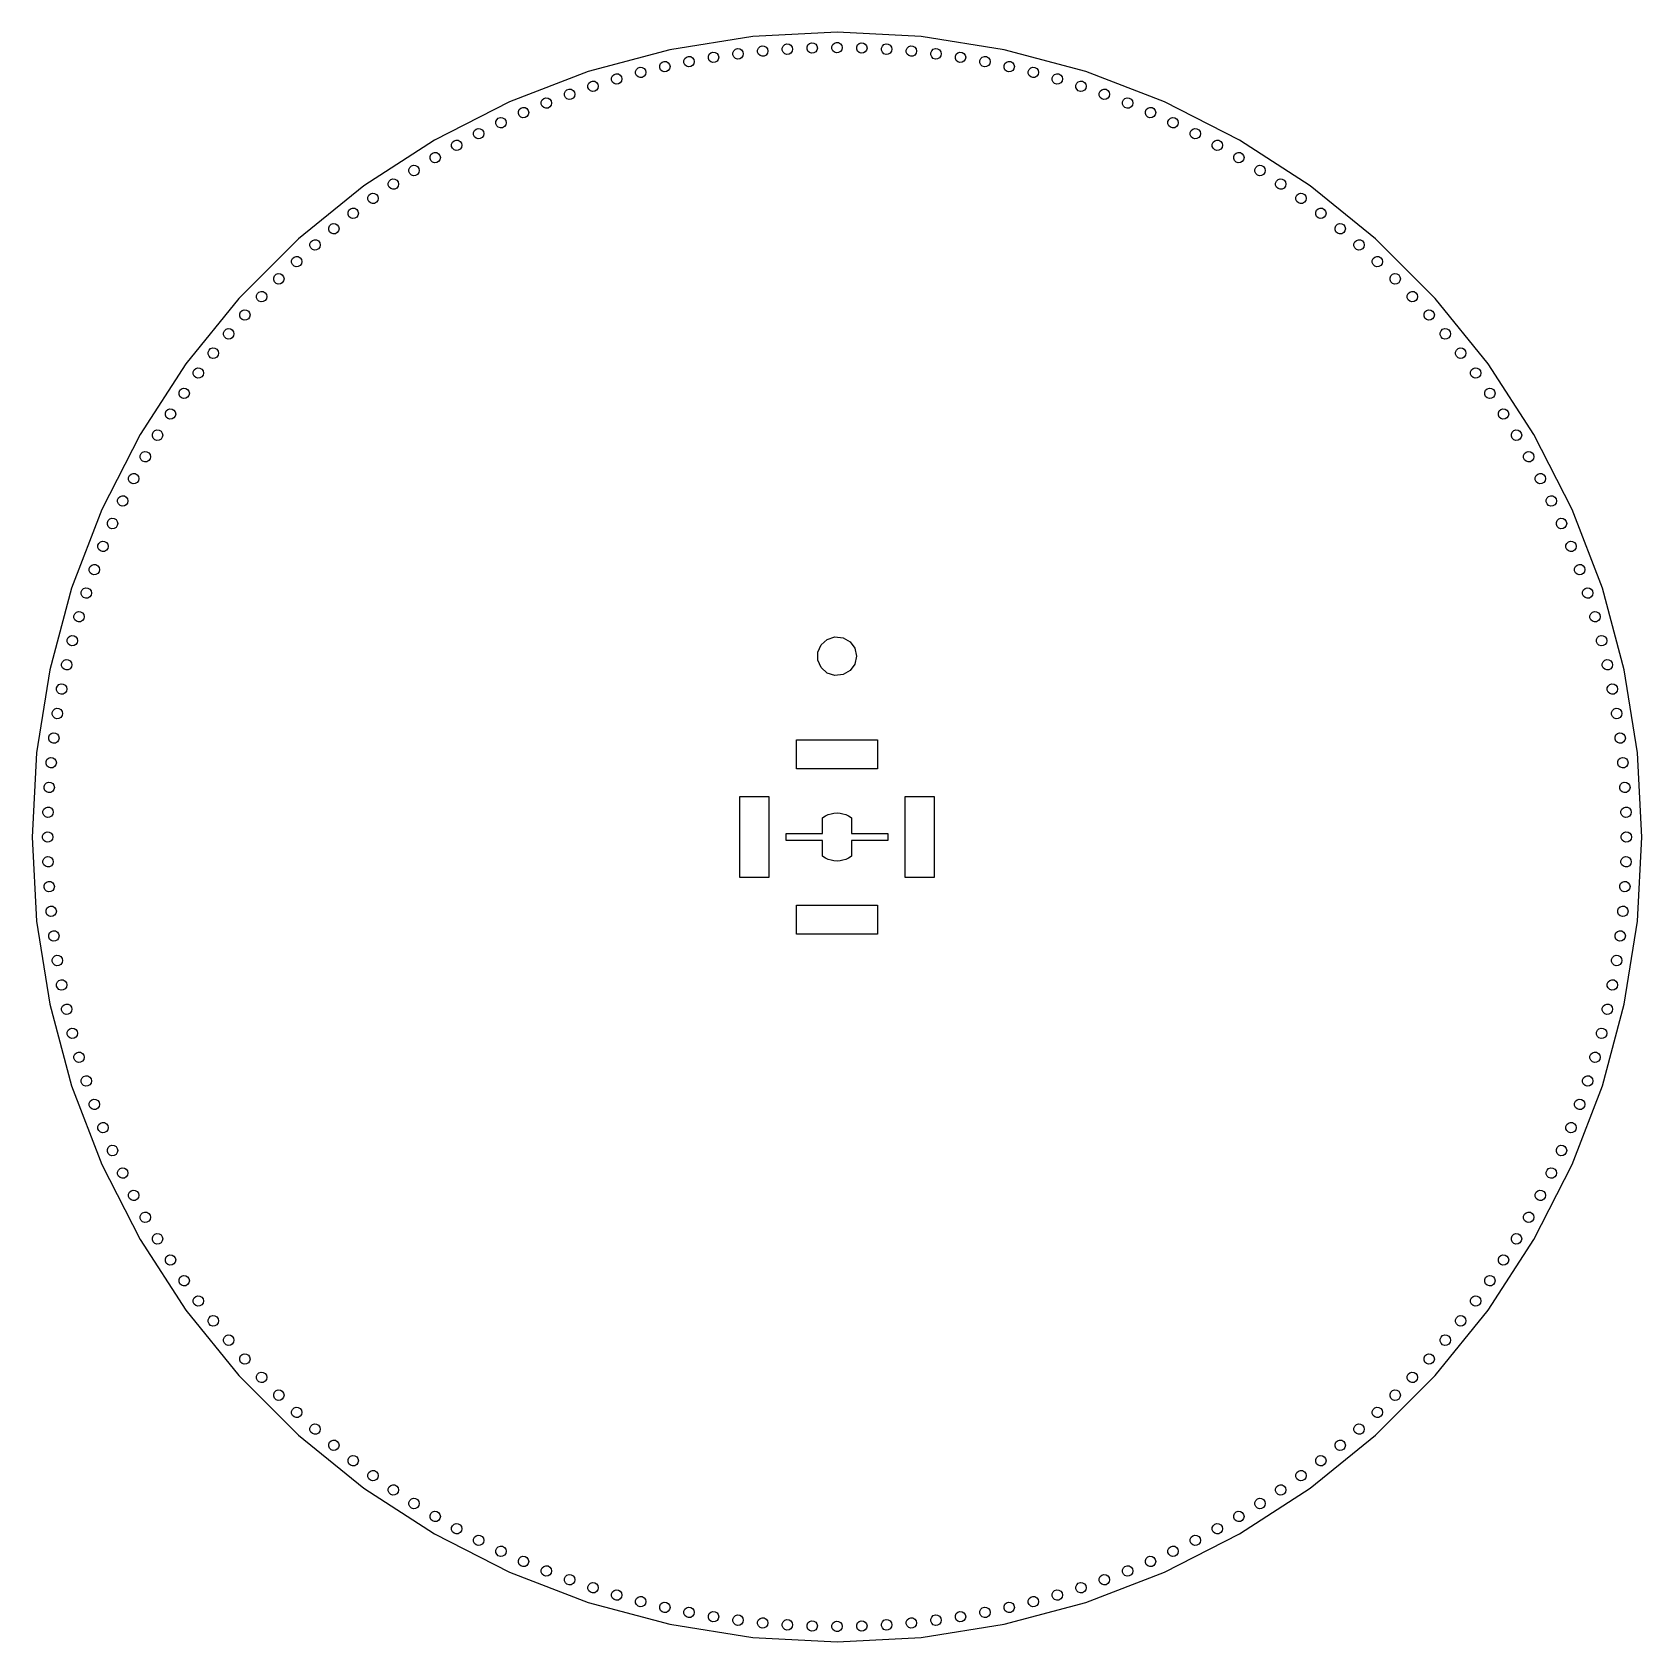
# Model space of a CAD drawing. Extents: x 3 to 159, y 443 to 599.
import ezdxf

# ---------------------------------------------------------------- set-up
doc = ezdxf.new("R2010")
doc.units = 0

msp = doc.modelspace()

# ---------------------------------------------------------------- linework, layer by layer
at = {"layer": 'Layer 1'}
for p, q in [((72.653, 598.269), (64.6008, 596.994)), ((80.7944, 598.696), (72.653, 598.269)), ((88.9358, 598.269), (80.7944, 598.696)), ((96.988, 596.994), (88.9358, 598.269)), ((64.6008, 596.994), (56.726, 594.884)), ((68.4348, 596.56), (68.591, 596.7)), ((68.591, 596.7), (68.7908, 596.765)), ((68.7908, 596.765), (68.9999, 596.743)), ((68.9999, 596.743), (69.1819, 596.638)), ((69.1819, 596.638), (69.3054, 596.468)), ((70.7252, 596.706), (70.8107, 596.898)), ((70.7252, 596.496), (70.7252, 596.706)), ((70.8107, 596.898), (70.9669, 597.038)), ((70.9669, 597.038), (71.1668, 597.103)), ((71.1668, 597.103), (71.3758, 597.081)), ((71.3758, 597.081), (71.5578, 596.976)), ((71.5578, 596.976), (71.6814, 596.806)), ((71.6814, 596.806), (71.7251, 596.601)), ((73.1106, 596.969), (73.1961, 597.161)), ((73.1106, 596.759), (73.1106, 596.969)), ((73.1961, 596.567), (73.1106, 596.759)), ((73.1961, 597.161), (73.3523, 597.302)), ((73.3523, 597.302), (73.5522, 597.367)), ((73.5522, 597.367), (73.7612, 597.345)), ((73.7612, 597.345), (73.9433, 597.24)), ((73.9433, 597.24), (74.0668, 597.07)), ((74.0668, 596.658), (73.9433, 596.488)), ((74.0668, 597.07), (74.1105, 596.864)), ((74.1105, 596.864), (74.0668, 596.658)), ((75.5031, 597.157), (75.5886, 597.349)), ((75.5031, 596.947), (75.5031, 597.157)), ((75.5886, 596.755), (75.5031, 596.947)), ((75.5886, 597.349), (75.7448, 597.49)), ((75.7448, 596.615), (75.5886, 596.755)), ((75.7448, 597.49), (75.9447, 597.555)), ((75.9447, 596.55), (75.7448, 596.615)), ((75.9447, 597.555), (76.1537, 597.533)), ((76.1537, 597.533), (76.3358, 597.428)), ((76.3358, 596.677), (76.1537, 596.572)), ((76.3358, 597.428), (76.4593, 597.258)), ((76.4593, 596.847), (76.3358, 596.677)), ((76.4593, 597.258), (76.503, 597.052)), ((76.503, 597.052), (76.4593, 596.847)), ((77.9004, 597.27), (77.9859, 597.462)), ((77.9004, 597.06), (77.9004, 597.27)), ((77.9859, 596.868), (77.9004, 597.06)), ((77.9859, 597.462), (78.1421, 597.603)), ((78.1421, 596.728), (77.9859, 596.868)), ((78.1421, 597.603), (78.3419, 597.668)), ((78.3419, 596.663), (78.1421, 596.728)), ((78.3419, 597.668), (78.551, 597.646)), ((78.551, 596.685), (78.3419, 596.663)), ((78.551, 597.646), (78.733, 597.541)), ((78.733, 596.79), (78.551, 596.685)), ((78.733, 597.541), (78.8565, 597.371)), ((78.8565, 596.96), (78.733, 596.79)), ((78.8565, 597.371), (78.9002, 597.165)), ((78.9002, 597.165), (78.8565, 596.96)), ((80.3, 597.308), (80.3855, 597.5)), ((80.3, 597.098), (80.3, 597.308)), ((80.3855, 596.906), (80.3, 597.098)), ((80.3855, 597.5), (80.5417, 597.641)), ((80.5417, 596.765), (80.3855, 596.906)), ((80.5417, 597.641), (80.7415, 597.706)), ((80.7415, 596.7), (80.5417, 596.765)), ((80.7415, 597.706), (80.9506, 597.684)), ((80.9506, 596.722), (80.7415, 596.7)), ((80.9506, 597.684), (81.1326, 597.579)), ((81.1326, 596.827), (80.9506, 596.722)), ((81.1326, 597.579), (81.2561, 597.409)), ((81.2561, 596.997), (81.1326, 596.827)), ((81.2561, 597.409), (81.2998, 597.203)), ((81.2998, 597.203), (81.2561, 596.997)), ((82.6996, 597.27), (82.7851, 597.462)), ((82.6996, 597.06), (82.6996, 597.27)), ((82.7851, 596.868), (82.6996, 597.06)), ((82.7851, 597.462), (82.9413, 597.603)), ((82.9413, 596.728), (82.7851, 596.868)), ((82.9413, 597.603), (83.1411, 597.668)), ((83.1411, 596.663), (82.9413, 596.728)), ((83.1411, 597.668), (83.3502, 597.646)), ((83.3502, 596.685), (83.1411, 596.663)), ((83.3502, 597.646), (83.5322, 597.541)), ((83.5322, 596.79), (83.3502, 596.685)), ((83.5322, 597.541), (83.6557, 597.371)), ((83.6557, 596.96), (83.5322, 596.79)), ((83.6557, 597.371), (83.6994, 597.165)), ((83.6994, 597.165), (83.6557, 596.96)), ((85.0968, 597.157), (85.1823, 597.349)), ((85.0968, 596.947), (85.0968, 597.157)), ((85.1823, 596.755), (85.0968, 596.947)), ((85.1823, 597.349), (85.3385, 597.49)), ((85.3385, 596.615), (85.1823, 596.755)), ((85.3385, 597.49), (85.5383, 597.555)), ((85.5383, 596.55), (85.3385, 596.615)), ((85.5383, 597.555), (85.7474, 597.533)), ((85.7474, 597.533), (85.9294, 597.428)), ((85.9294, 596.677), (85.7474, 596.572)), ((85.9294, 597.428), (86.0529, 597.258)), ((86.0529, 596.847), (85.9294, 596.677)), ((86.0529, 597.258), (86.0966, 597.052)), ((86.0966, 597.052), (86.0529, 596.847)), ((87.4893, 596.969), (87.5748, 597.161)), ((87.4893, 596.759), (87.4893, 596.969)), ((87.5748, 596.567), (87.4893, 596.759)), ((87.5748, 597.161), (87.731, 597.302)), ((87.731, 597.302), (87.9308, 597.367)), ((87.9308, 597.367), (88.1399, 597.345)), ((88.1399, 597.345), (88.3219, 597.24)), ((88.3219, 597.24), (88.4454, 597.07)), ((88.4454, 596.658), (88.3219, 596.488)), ((88.4454, 597.07), (88.4891, 596.864)), ((88.4891, 596.864), (88.4454, 596.658)), ((89.8747, 596.706), (89.9602, 596.898)), ((89.8747, 596.496), (89.8747, 596.706)), ((89.9602, 596.898), (90.1164, 597.038)), ((90.1164, 597.038), (90.3163, 597.103)), ((90.3163, 597.103), (90.5253, 597.081)), ((90.5253, 597.081), (90.7073, 596.976)), ((90.7073, 596.976), (90.8309, 596.806)), ((90.8309, 596.806), (90.8745, 596.601)), ((92.3362, 596.56), (92.4924, 596.7)), ((92.4924, 596.7), (92.6922, 596.765)), ((92.6922, 596.765), (92.9013, 596.743)), ((92.9013, 596.743), (93.0833, 596.638)), ((93.0833, 596.638), (93.2068, 596.468)), ((104.863, 594.884), (96.988, 596.994)), ((61.3015, 594.908), (61.387, 595.1)), ((61.387, 595.1), (61.5432, 595.241)), ((61.5432, 595.241), (61.743, 595.306)), ((61.743, 595.306), (61.9521, 595.284)), ((61.9521, 595.284), (62.1341, 595.179)), ((62.1341, 595.179), (62.2576, 595.009)), ((63.6351, 595.468), (63.7206, 595.66)), ((63.6351, 595.258), (63.6351, 595.468)), ((63.7206, 595.066), (63.6351, 595.258)), ((63.7206, 595.66), (63.8768, 595.801)), ((63.8768, 594.926), (63.7206, 595.066)), ((63.8768, 595.801), (64.0766, 595.866)), ((64.0766, 595.866), (64.2857, 595.844)), ((64.2857, 595.844), (64.4677, 595.739)), ((64.4677, 595.739), (64.5912, 595.569)), ((64.5912, 595.158), (64.4677, 594.988)), ((64.5912, 595.569), (64.6349, 595.363)), ((64.6349, 595.363), (64.5912, 595.158)), ((65.9851, 595.955), (66.0706, 596.147)), ((65.9851, 595.745), (65.9851, 595.955)), ((66.0706, 595.553), (65.9851, 595.745)), ((66.0706, 596.147), (66.2268, 596.288)), ((66.2268, 595.412), (66.0706, 595.553)), ((66.2268, 596.288), (66.4266, 596.353)), ((66.4266, 595.347), (66.2268, 595.412)), ((66.4266, 596.353), (66.6357, 596.331)), ((66.6357, 595.369), (66.4266, 595.347)), ((66.6357, 596.331), (66.8177, 596.226)), ((66.8177, 595.474), (66.6357, 595.369)), ((66.8177, 596.226), (66.9412, 596.056)), ((66.9412, 595.644), (66.8177, 595.474)), ((66.9412, 596.056), (66.9849, 595.85)), ((66.9849, 595.85), (66.9412, 595.644)), ((68.3493, 596.368), (68.4348, 596.56)), ((68.3493, 596.157), (68.3493, 596.368)), ((68.4348, 595.965), (68.3493, 596.157)), ((68.591, 595.825), (68.4348, 595.965)), ((68.7908, 595.76), (68.591, 595.825)), ((68.9999, 595.782), (68.7908, 595.76)), ((69.1819, 595.887), (68.9999, 595.782)), ((69.3054, 596.057), (69.1819, 595.887)), ((69.3054, 596.468), (69.3491, 596.263)), ((69.3491, 596.263), (69.3054, 596.057)), ((70.8107, 596.304), (70.7252, 596.496)), ((70.9669, 596.163), (70.8107, 596.304)), ((71.1668, 596.098), (70.9669, 596.163)), ((71.3758, 596.12), (71.1668, 596.098)), ((71.5578, 596.225), (71.3758, 596.12)), ((71.6814, 596.395), (71.5578, 596.225)), ((71.7251, 596.601), (71.6814, 596.395)), ((73.3523, 596.426), (73.1961, 596.567)), ((73.5522, 596.361), (73.3523, 596.426)), ((73.7612, 596.383), (73.5522, 596.361)), ((73.9433, 596.488), (73.7612, 596.383)), ((76.1537, 596.572), (75.9447, 596.55)), ((85.7474, 596.572), (85.5383, 596.55)), ((87.731, 596.426), (87.5748, 596.567)), ((87.9308, 596.361), (87.731, 596.426)), ((88.1399, 596.383), (87.9308, 596.361)), ((88.3219, 596.488), (88.1399, 596.383)), ((89.9602, 596.304), (89.8747, 596.496)), ((90.1164, 596.163), (89.9602, 596.304)), ((90.3163, 596.098), (90.1164, 596.163)), ((90.5253, 596.12), (90.3163, 596.098)), ((90.7073, 596.225), (90.5253, 596.12)), ((90.8309, 596.395), (90.7073, 596.225)), ((90.8745, 596.601), (90.8309, 596.395)), ((92.2507, 596.368), (92.3362, 596.56)), ((92.2507, 596.157), (92.2507, 596.368)), ((92.3362, 595.965), (92.2507, 596.157)), ((92.4924, 595.825), (92.3362, 595.965)), ((92.6922, 595.76), (92.4924, 595.825)), ((92.9013, 595.782), (92.6922, 595.76)), ((93.0833, 595.887), (92.9013, 595.782)), ((93.2068, 596.057), (93.0833, 595.887)), ((93.2068, 596.468), (93.2505, 596.263)), ((93.2505, 596.263), (93.2068, 596.057)), ((94.6149, 595.955), (94.7003, 596.147)), ((94.6149, 595.745), (94.6149, 595.955)), ((94.7003, 595.553), (94.6149, 595.745)), ((94.7003, 596.147), (94.8565, 596.288)), ((94.8565, 595.412), (94.7003, 595.553)), ((94.8565, 596.288), (95.0564, 596.353)), ((95.0564, 595.347), (94.8565, 595.412)), ((95.0564, 596.353), (95.2654, 596.331)), ((95.2654, 595.369), (95.0564, 595.347)), ((95.2654, 596.331), (95.4475, 596.226)), ((95.4475, 595.474), (95.2654, 595.369)), ((95.4475, 596.226), (95.571, 596.056)), ((95.571, 595.644), (95.4475, 595.474)), ((95.571, 596.056), (95.6147, 595.85)), ((95.6147, 595.85), (95.571, 595.644)), ((96.9649, 595.468), (97.0504, 595.66)), ((96.9649, 595.258), (96.9649, 595.468)), ((97.0504, 595.066), (96.9649, 595.258)), ((97.0504, 595.66), (97.2066, 595.801)), ((97.2066, 594.926), (97.0504, 595.066)), ((97.2066, 595.801), (97.4064, 595.866)), ((97.4064, 595.866), (97.6155, 595.844)), ((97.6155, 595.844), (97.7975, 595.739)), ((97.7975, 595.739), (97.921, 595.569)), ((97.921, 595.158), (97.7975, 594.988)), ((97.921, 595.569), (97.9647, 595.363)), ((97.9647, 595.363), (97.921, 595.158)), ((99.2985, 594.908), (99.384, 595.1)), ((99.384, 595.1), (99.5402, 595.241)), ((99.5402, 595.241), (99.74, 595.306)), ((99.74, 595.306), (99.9491, 595.284)), ((99.9491, 595.284), (100.131, 595.179)), ((100.131, 595.179), (100.255, 595.009)), ((56.726, 594.884), (49.1149, 591.962)), ((56.6928, 593.569), (56.7783, 593.761)), ((56.6928, 593.359), (56.6928, 593.569)), ((56.7783, 593.761), (56.9345, 593.902)), ((56.9345, 593.902), (57.1344, 593.967)), ((57.1344, 593.967), (57.3434, 593.945)), ((57.3434, 593.945), (57.5254, 593.84)), ((57.5254, 593.84), (57.649, 593.67)), ((57.649, 593.67), (57.6926, 593.464)), ((58.9866, 594.275), (59.0721, 594.467)), ((58.9866, 594.065), (58.9866, 594.275)), ((59.0721, 593.873), (58.9866, 594.065)), ((59.0721, 594.467), (59.2283, 594.607)), ((59.2283, 593.732), (59.0721, 593.873)), ((59.2283, 594.607), (59.4282, 594.672)), ((59.4282, 593.667), (59.2283, 593.732)), ((59.4282, 594.672), (59.6372, 594.65)), ((59.6372, 593.689), (59.4282, 593.667)), ((59.6372, 594.65), (59.8192, 594.545)), ((59.8192, 593.794), (59.6372, 593.689)), ((59.8192, 594.545), (59.9428, 594.375)), ((59.9428, 593.964), (59.8192, 593.794)), ((59.9428, 594.375), (59.9865, 594.17)), ((59.9865, 594.17), (59.9428, 593.964)), ((61.3015, 594.698), (61.3015, 594.908)), ((61.387, 594.506), (61.3015, 594.698)), ((61.5432, 594.365), (61.387, 594.506)), ((61.743, 594.3), (61.5432, 594.365)), ((61.9521, 594.322), (61.743, 594.3)), ((62.1341, 594.427), (61.9521, 594.322)), ((62.2576, 594.597), (62.1341, 594.427)), ((62.2576, 595.009), (62.3013, 594.803)), ((62.3013, 594.803), (62.2576, 594.597)), ((64.0766, 594.861), (63.8768, 594.926)), ((64.2857, 594.883), (64.0766, 594.861)), ((64.4677, 594.988), (64.2857, 594.883)), ((97.4064, 594.861), (97.2066, 594.926)), ((97.6155, 594.883), (97.4064, 594.861)), ((97.7975, 594.988), (97.6155, 594.883)), ((99.2985, 594.698), (99.2985, 594.908)), ((99.384, 594.506), (99.2985, 594.698)), ((99.5402, 594.365), (99.384, 594.506)), ((99.74, 594.3), (99.5402, 594.365)), ((99.9491, 594.322), (99.74, 594.3)), ((100.131, 594.427), (99.9491, 594.322)), ((100.255, 594.597), (100.131, 594.427)), ((100.255, 595.009), (100.298, 594.803)), ((100.298, 594.803), (100.255, 594.597)), ((101.613, 594.275), (101.699, 594.467)), ((101.613, 594.065), (101.613, 594.275)), ((101.699, 593.873), (101.613, 594.065)), ((101.699, 594.467), (101.855, 594.607)), ((101.855, 593.732), (101.699, 593.873)), ((101.855, 594.607), (102.055, 594.672)), ((102.055, 593.667), (101.855, 593.732)), ((102.055, 594.672), (102.264, 594.65)), ((102.264, 593.689), (102.055, 593.667)), ((102.264, 594.65), (102.446, 594.545)), ((102.446, 593.794), (102.264, 593.689)), ((102.446, 594.545), (102.569, 594.375)), ((102.569, 593.964), (102.446, 593.794)), ((102.569, 594.375), (102.613, 594.17)), ((102.613, 594.17), (102.569, 593.964)), ((103.907, 593.569), (103.993, 593.761)), ((103.907, 593.359), (103.907, 593.569)), ((103.993, 593.761), (104.149, 593.902)), ((104.149, 593.902), (104.349, 593.967)), ((104.349, 593.967), (104.558, 593.945)), ((104.558, 593.945), (104.74, 593.84)), ((104.74, 593.84), (104.863, 593.67)), ((112.474, 591.962), (104.863, 594.884)), ((104.863, 593.67), (104.907, 593.464)), ((49.1149, 591.962), (41.8509, 588.261)), ((52.1774, 591.943), (52.2628, 592.136)), ((52.1774, 591.733), (52.1774, 591.943)), ((52.2628, 592.136), (52.419, 592.276)), ((52.419, 592.276), (52.6189, 592.341)), ((52.6189, 592.341), (52.8279, 592.319)), ((52.8279, 592.319), (53.0099, 592.214)), ((53.0099, 592.214), (53.1335, 592.044)), ((53.1335, 592.044), (53.1772, 591.838)), ((54.4223, 592.792), (54.5078, 592.984)), ((54.4223, 592.582), (54.4223, 592.792)), ((54.5078, 592.39), (54.4223, 592.582)), ((54.5078, 592.984), (54.664, 593.124)), ((54.664, 592.249), (54.5078, 592.39)), ((54.664, 593.124), (54.8638, 593.189)), ((54.8638, 592.184), (54.664, 592.249)), ((54.8638, 593.189), (55.0729, 593.167)), ((55.0729, 592.206), (54.8638, 592.184)), ((55.0729, 593.167), (55.2549, 593.062)), ((55.2549, 592.311), (55.0729, 592.206)), ((55.2549, 593.062), (55.3784, 592.892)), ((55.3784, 592.481), (55.2549, 592.311)), ((55.3784, 592.892), (55.4221, 592.687)), ((55.4221, 592.687), (55.3784, 592.481)), ((56.7783, 593.167), (56.6928, 593.359)), ((56.9345, 593.026), (56.7783, 593.167)), ((57.1344, 592.961), (56.9345, 593.026)), ((57.3434, 592.983), (57.1344, 592.961)), ((57.5254, 593.088), (57.3434, 592.983)), ((57.649, 593.258), (57.5254, 593.088)), ((57.6926, 593.464), (57.649, 593.258)), ((103.993, 593.167), (103.907, 593.359)), ((104.149, 593.026), (103.993, 593.167)), ((104.349, 592.961), (104.149, 593.026)), ((104.558, 592.983), (104.349, 592.961)), ((104.74, 593.088), (104.558, 592.983)), ((104.863, 593.258), (104.74, 593.088)), ((104.907, 593.464), (104.863, 593.258)), ((106.178, 592.792), (106.263, 592.984)), ((106.178, 592.582), (106.178, 592.792)), ((106.263, 592.39), (106.178, 592.582)), ((106.263, 592.984), (106.419, 593.124)), ((106.419, 592.249), (106.263, 592.39)), ((106.419, 593.124), (106.619, 593.189)), ((106.619, 592.184), (106.419, 592.249)), ((106.619, 593.189), (106.828, 593.167)), ((106.828, 592.206), (106.619, 592.184)), ((106.828, 593.167), (107.01, 593.062)), ((107.01, 592.311), (106.828, 592.206)), ((107.01, 593.062), (107.134, 592.892)), ((107.134, 592.481), (107.01, 592.311)), ((107.134, 592.892), (107.177, 592.687)), ((107.177, 592.687), (107.134, 592.481)), ((108.423, 591.943), (108.508, 592.136)), ((108.423, 591.733), (108.423, 591.943)), ((108.508, 592.136), (108.664, 592.276)), ((108.664, 592.276), (108.864, 592.341)), ((108.864, 592.341), (109.073, 592.319)), ((109.073, 592.319), (109.255, 592.214)), ((109.255, 592.214), (109.379, 592.044)), ((109.379, 592.044), (109.422, 591.838)), ((119.738, 588.261), (112.474, 591.962)), ((48.0145, 590.37), (48.2144, 590.435)), ((48.2144, 590.435), (48.4234, 590.413)), ((48.4234, 590.413), (48.6055, 590.308)), ((49.9601, 591.025), (50.0456, 591.217)), ((49.9601, 590.815), (49.9601, 591.025)), ((50.0456, 590.623), (49.9601, 590.815)), ((50.0456, 591.217), (50.2018, 591.358)), ((50.2018, 590.482), (50.0456, 590.623)), ((50.2018, 591.358), (50.4017, 591.423)), ((50.4017, 590.417), (50.2018, 590.482)), ((50.4017, 591.423), (50.6107, 591.401)), ((50.6107, 590.439), (50.4017, 590.417)), ((50.6107, 591.401), (50.7927, 591.296)), ((50.7927, 590.544), (50.6107, 590.439)), ((50.7927, 591.296), (50.9162, 591.126)), ((50.9162, 590.714), (50.7927, 590.544)), ((50.9162, 591.126), (50.9599, 590.92)), ((50.9599, 590.92), (50.9162, 590.714)), ((52.2628, 591.541), (52.1774, 591.733)), ((52.419, 591.401), (52.2628, 591.541)), ((52.6189, 591.336), (52.419, 591.401)), ((52.8279, 591.358), (52.6189, 591.336)), ((53.0099, 591.463), (52.8279, 591.358)), ((53.1335, 591.633), (53.0099, 591.463)), ((53.1772, 591.838), (53.1335, 591.633)), ((108.508, 591.541), (108.423, 591.733)), ((108.664, 591.401), (108.508, 591.541)), ((108.864, 591.336), (108.664, 591.401)), ((109.073, 591.358), (108.864, 591.336)), ((109.255, 591.463), (109.073, 591.358)), ((109.379, 591.633), (109.255, 591.463)), ((109.422, 591.838), (109.379, 591.633)), ((110.64, 591.025), (110.725, 591.217)), ((110.64, 590.815), (110.64, 591.025)), ((110.725, 590.623), (110.64, 590.815)), ((110.725, 591.217), (110.882, 591.358)), ((110.882, 590.482), (110.725, 590.623)), ((110.882, 591.358), (111.081, 591.423)), ((111.081, 590.417), (110.882, 590.482)), ((111.081, 591.423), (111.29, 591.401)), ((111.29, 590.439), (111.081, 590.417)), ((111.29, 591.401), (111.472, 591.296)), ((111.472, 590.544), (111.29, 590.439)), ((111.472, 591.296), (111.596, 591.126)), ((111.596, 590.714), (111.472, 590.544)), ((111.596, 591.126), (111.64, 590.92)), ((111.64, 590.92), (111.596, 590.714)), ((113.069, 590.37), (113.269, 590.435)), ((113.269, 590.435), (113.478, 590.413)), ((113.478, 590.413), (113.66, 590.308)), ((45.6177, 588.982), (45.7032, 589.174)), ((45.6177, 588.772), (45.6177, 588.982)), ((45.7032, 589.174), (45.8593, 589.314)), ((45.8593, 589.314), (46.0592, 589.379)), ((46.0592, 589.379), (46.2682, 589.357)), ((46.2682, 589.357), (46.4503, 589.252)), ((46.4503, 589.252), (46.5738, 589.082)), ((46.5738, 589.082), (46.6175, 588.877)), ((46.6175, 588.877), (46.5738, 588.671)), ((47.7728, 590.037), (47.8583, 590.23)), ((47.7728, 589.827), (47.7728, 590.037)), ((47.8583, 589.635), (47.7728, 589.827)), ((47.8583, 590.23), (48.0145, 590.37)), ((48.0145, 589.495), (47.8583, 589.635)), ((48.2144, 589.43), (48.0145, 589.495)), ((48.4234, 589.452), (48.2144, 589.43)), ((48.6055, 589.557), (48.4234, 589.452)), ((48.6055, 590.308), (48.729, 590.138)), ((48.729, 589.727), (48.6055, 589.557)), ((48.729, 590.138), (48.7727, 589.932)), ((48.7727, 589.932), (48.729, 589.727)), ((112.827, 590.038), (112.913, 590.23)), ((112.827, 589.827), (112.827, 590.038)), ((112.913, 589.635), (112.827, 589.827)), ((112.913, 590.23), (113.069, 590.37)), ((113.069, 589.495), (112.913, 589.635)), ((113.269, 589.43), (113.069, 589.495)), ((113.478, 589.452), (113.269, 589.43)), ((113.66, 589.557), (113.478, 589.452)), ((113.66, 590.308), (113.783, 590.138)), ((113.783, 589.727), (113.66, 589.557)), ((113.783, 590.138), (113.827, 589.932)), ((113.827, 589.932), (113.783, 589.727)), ((114.982, 588.982), (115.068, 589.174)), ((114.982, 588.772), (114.982, 588.982)), ((115.068, 589.174), (115.224, 589.314)), ((115.224, 589.314), (115.424, 589.379)), ((115.424, 589.379), (115.633, 589.357)), ((115.633, 589.357), (115.815, 589.252)), ((115.815, 589.252), (115.938, 589.082)), ((115.938, 589.082), (115.982, 588.877)), ((115.982, 588.877), (115.938, 588.671)), ((41.8509, 588.261), (35.0135, 583.821)), ((43.4967, 587.859), (43.5822, 588.051)), ((43.4967, 587.649), (43.4967, 587.859)), ((43.5822, 587.457), (43.4967, 587.649)), ((43.5822, 588.051), (43.7384, 588.191)), ((43.7384, 587.316), (43.5822, 587.457)), ((43.7384, 588.191), (43.9382, 588.256)), ((43.9382, 587.251), (43.7384, 587.316)), ((43.9382, 588.256), (44.1473, 588.234)), ((44.1473, 587.273), (43.9382, 587.251)), ((44.1473, 588.234), (44.3293, 588.129)), ((44.3293, 587.378), (44.1473, 587.273)), ((44.3293, 588.129), (44.4528, 587.959)), ((44.4528, 587.548), (44.3293, 587.378)), ((44.4528, 587.959), (44.4965, 587.754)), ((44.4965, 587.754), (44.4528, 587.548)), ((45.7032, 588.58), (45.6177, 588.772)), ((45.8593, 588.439), (45.7032, 588.58)), ((46.0592, 588.374), (45.8593, 588.439)), ((46.2682, 588.396), (46.0592, 588.374)), ((46.4503, 588.501), (46.2682, 588.396)), ((46.5738, 588.671), (46.4503, 588.501)), ((115.068, 588.58), (114.982, 588.772)), ((115.224, 588.439), (115.068, 588.58)), ((115.424, 588.374), (115.224, 588.439)), ((115.633, 588.396), (115.424, 588.374)), ((115.815, 588.501), (115.633, 588.396)), ((115.938, 588.671), (115.815, 588.501)), ((117.103, 587.859), (117.189, 588.051)), ((117.103, 587.649), (117.103, 587.859)), ((117.189, 587.457), (117.103, 587.649)), ((117.189, 588.051), (117.345, 588.191)), ((117.345, 587.316), (117.189, 587.457)), ((117.345, 588.191), (117.545, 588.256)), ((117.545, 587.251), (117.345, 587.316)), ((117.545, 588.256), (117.754, 588.234)), ((117.754, 587.273), (117.545, 587.251)), ((117.754, 588.234), (117.936, 588.129)), ((117.936, 587.378), (117.754, 587.273)), ((117.936, 588.129), (118.059, 587.959)), ((118.059, 587.548), (117.936, 587.378)), ((118.059, 587.959), (118.103, 587.754)), ((118.103, 587.754), (118.059, 587.548)), ((126.575, 583.821), (119.738, 588.261)), ((39.4513, 585.608), (39.6075, 585.748)), ((39.6075, 585.748), (39.8074, 585.813)), ((39.8074, 585.813), (40.0164, 585.791)), ((40.0164, 585.791), (40.1984, 585.686)), ((41.4121, 586.67), (41.4976, 586.862)), ((41.4121, 586.459), (41.4121, 586.67)), ((41.4976, 586.267), (41.4121, 586.459)), ((41.4976, 586.862), (41.6538, 587.002)), ((41.6538, 586.127), (41.4976, 586.267)), ((41.6538, 587.002), (41.8536, 587.067)), ((41.8536, 586.062), (41.6538, 586.127)), ((41.8536, 587.067), (42.0627, 587.045)), ((42.0627, 586.084), (41.8536, 586.062)), ((42.0627, 587.045), (42.2447, 586.94)), ((42.2447, 586.189), (42.0627, 586.084)), ((42.2447, 586.94), (42.3682, 586.77)), ((42.3682, 586.359), (42.2447, 586.189)), ((42.3682, 586.77), (42.4119, 586.565)), ((42.4119, 586.565), (42.3682, 586.359)), ((119.188, 586.67), (119.273, 586.862)), ((119.188, 586.459), (119.188, 586.67)), ((119.273, 586.267), (119.188, 586.459)), ((119.273, 586.862), (119.43, 587.002)), ((119.43, 586.127), (119.273, 586.267)), ((119.43, 587.002), (119.629, 587.067)), ((119.629, 586.062), (119.43, 586.127)), ((119.629, 587.067), (119.838, 587.045)), ((119.838, 586.084), (119.629, 586.062)), ((119.838, 587.045), (120.02, 586.94)), ((120.02, 586.189), (119.838, 586.084)), ((120.02, 586.94), (120.144, 586.77)), ((120.144, 586.359), (120.02, 586.189)), ((120.144, 586.77), (120.188, 586.565)), ((120.188, 586.565), (120.144, 586.359)), ((121.32, 585.608), (121.476, 585.748)), ((121.476, 585.748), (121.676, 585.813)), ((121.676, 585.813), (121.885, 585.791)), ((121.885, 585.791), (122.067, 585.686)), ((37.36, 584.098), (37.4455, 584.29)), ((37.4455, 584.29), (37.6017, 584.431)), ((37.6017, 584.431), (37.8015, 584.496)), ((37.8015, 584.496), (38.0106, 584.474)), ((38.0106, 584.474), (38.1926, 584.369)), ((38.1926, 584.369), (38.3161, 584.199)), ((38.3161, 584.199), (38.3598, 583.993)), ((39.3658, 585.416), (39.4513, 585.608)), ((39.3658, 585.206), (39.3658, 585.416)), ((39.4513, 585.014), (39.3658, 585.206)), ((39.6075, 584.873), (39.4513, 585.014)), ((39.8074, 584.808), (39.6075, 584.873)), ((40.0164, 584.83), (39.8074, 584.808)), ((40.1984, 584.935), (40.0164, 584.83)), ((40.1984, 585.686), (40.3219, 585.516)), ((40.3219, 585.105), (40.1984, 584.935)), ((40.3219, 585.516), (40.3657, 585.311)), ((40.3657, 585.311), (40.3219, 585.105)), ((121.234, 585.416), (121.32, 585.608)), ((121.234, 585.206), (121.234, 585.416)), ((121.32, 585.014), (121.234, 585.206)), ((121.476, 584.873), (121.32, 585.014)), ((121.676, 584.808), (121.476, 584.873)), ((121.885, 584.83), (121.676, 584.808)), ((122.067, 584.935), (121.885, 584.83)), ((122.067, 585.686), (122.19, 585.516)), ((122.19, 585.105), (122.067, 584.935)), ((122.19, 585.516), (122.234, 585.311)), ((122.234, 585.311), (122.19, 585.105)), ((123.24, 584.098), (123.325, 584.29)), ((123.325, 584.29), (123.482, 584.431)), ((123.482, 584.431), (123.682, 584.496)), ((123.682, 584.496), (123.891, 584.474)), ((123.891, 584.474), (124.073, 584.369)), ((124.073, 584.369), (124.196, 584.199)), ((124.196, 584.199), (124.24, 583.993)), ((35.0135, 583.821), (28.6778, 578.69)), ((35.3965, 582.718), (35.482, 582.91)), ((35.3965, 582.508), (35.3965, 582.718)), ((35.482, 582.91), (35.6382, 583.051)), ((35.6382, 583.051), (35.838, 583.116)), ((35.838, 583.116), (36.0471, 583.094)), ((36.0471, 583.094), (36.2291, 582.989)), ((36.2291, 582.989), (36.3526, 582.819)), ((36.3526, 582.819), (36.3963, 582.613)), ((36.3963, 582.613), (36.3526, 582.407)), ((37.36, 583.888), (37.36, 584.098)), ((37.4455, 583.696), (37.36, 583.888)), ((37.6017, 583.555), (37.4455, 583.696)), ((37.8015, 583.49), (37.6017, 583.555)), ((38.0106, 583.512), (37.8015, 583.49)), ((38.1926, 583.617), (38.0106, 583.512)), ((38.3161, 583.787), (38.1926, 583.617)), ((38.3598, 583.993), (38.3161, 583.787)), ((123.24, 583.888), (123.24, 584.098)), ((123.325, 583.696), (123.24, 583.888)), ((123.482, 583.555), (123.325, 583.696)), ((123.682, 583.49), (123.482, 583.555)), ((123.891, 583.512), (123.682, 583.49)), ((124.073, 583.617), (123.891, 583.512)), ((124.196, 583.787), (124.073, 583.617)), ((124.24, 583.993), (124.196, 583.787)), ((125.203, 582.718), (125.289, 582.91)), ((125.203, 582.508), (125.203, 582.718)), ((125.289, 582.91), (125.445, 583.051)), ((125.445, 583.051), (125.645, 583.116)), ((125.645, 583.116), (125.854, 583.094)), ((125.854, 583.094), (126.036, 582.989)), ((126.036, 582.989), (126.16, 582.819)), ((126.16, 582.819), (126.203, 582.613)), ((126.203, 582.613), (126.16, 582.408)), ((132.911, 578.69), (126.575, 583.821)), ((33.4773, 581.277), (33.5628, 581.469)), ((33.4773, 581.067), (33.4773, 581.277)), ((33.5628, 580.875), (33.4773, 581.067)), ((33.5628, 581.469), (33.719, 581.61)), ((33.719, 581.61), (33.9189, 581.675)), ((33.9189, 581.675), (34.1279, 581.653)), ((34.1279, 581.653), (34.31, 581.548)), ((34.31, 581.548), (34.4334, 581.378)), ((34.4334, 581.378), (34.4772, 581.172)), ((34.4772, 581.172), (34.4335, 580.967)), ((35.482, 582.316), (35.3965, 582.508)), ((35.6382, 582.175), (35.482, 582.316)), ((35.838, 582.11), (35.6382, 582.175)), ((36.0471, 582.132), (35.838, 582.11)), ((36.2291, 582.237), (36.0471, 582.132)), ((36.3526, 582.407), (36.2291, 582.237)), ((125.289, 582.316), (125.203, 582.508)), ((125.445, 582.175), (125.289, 582.316)), ((125.645, 582.11), (125.445, 582.175)), ((125.854, 582.132), (125.645, 582.11)), ((126.036, 582.237), (125.854, 582.132)), ((126.16, 582.408), (126.036, 582.237)), ((127.123, 581.277), (127.208, 581.469)), ((127.123, 581.067), (127.123, 581.277)), ((127.208, 580.875), (127.123, 581.067)), ((127.208, 581.469), (127.364, 581.61)), ((127.364, 581.61), (127.564, 581.675)), ((127.564, 581.675), (127.773, 581.653)), ((127.773, 581.653), (127.955, 581.548)), ((127.955, 581.548), (128.079, 581.378)), ((128.079, 581.378), (128.122, 581.172)), ((128.122, 581.172), (128.079, 580.967)), ((31.6044, 579.777), (31.6899, 579.969)), ((31.6044, 579.567), (31.6044, 579.777)), ((31.6899, 579.375), (31.6044, 579.567)), ((31.6899, 579.969), (31.8461, 580.109)), ((31.8461, 580.109), (32.0459, 580.174)), ((32.0459, 580.174), (32.255, 580.152)), ((32.255, 580.152), (32.437, 580.047)), ((32.437, 580.047), (32.5605, 579.877)), ((32.5605, 579.877), (32.6042, 579.672)), ((32.6042, 579.672), (32.5605, 579.466)), ((33.719, 580.734), (33.5628, 580.875)), ((33.9189, 580.669), (33.719, 580.734)), ((34.1279, 580.691), (33.9189, 580.669)), ((34.3099, 580.796), (34.1279, 580.691)), ((34.4335, 580.967), (34.3099, 580.796)), ((127.364, 580.734), (127.208, 580.875)), ((127.564, 580.669), (127.364, 580.734)), ((127.773, 580.691), (127.564, 580.669)), ((127.955, 580.797), (127.773, 580.691)), ((128.079, 580.967), (127.955, 580.797)), ((128.996, 579.777), (129.081, 579.969)), ((128.996, 579.567), (128.996, 579.777)), ((129.081, 579.374), (128.996, 579.567)), ((129.081, 579.969), (129.237, 580.109)), ((129.237, 580.109), (129.437, 580.174)), ((129.437, 580.174), (129.646, 580.152)), ((129.646, 580.152), (129.828, 580.047)), ((129.828, 580.047), (129.952, 579.877)), ((129.952, 579.877), (129.995, 579.672)), ((129.995, 579.672), (129.952, 579.466)), ((28.6778, 578.69), (22.9131, 572.925)), ((29.7795, 578.218), (29.865, 578.41)), ((29.7795, 578.008), (29.7795, 578.218)), ((29.865, 577.816), (29.7795, 578.008)), ((29.865, 578.41), (30.0212, 578.551)), ((30.0212, 578.551), (30.221, 578.616)), ((30.221, 578.616), (30.4301, 578.594)), ((30.4301, 578.594), (30.6121, 578.489)), ((30.6121, 578.489), (30.7356, 578.319)), ((30.7356, 578.319), (30.7793, 578.113)), ((30.7793, 578.113), (30.7356, 577.907)), ((31.8461, 579.234), (31.6899, 579.375)), ((32.0459, 579.169), (31.8461, 579.234)), ((32.255, 579.191), (32.0459, 579.169)), ((32.437, 579.296), (32.255, 579.191)), ((32.5605, 579.466), (32.437, 579.296)), ((129.237, 579.234), (129.081, 579.374)), ((129.437, 579.169), (129.237, 579.234)), ((129.646, 579.191), (129.437, 579.169)), ((129.828, 579.296), (129.646, 579.191)), ((129.952, 579.466), (129.828, 579.296)), ((130.82, 578.218), (130.906, 578.41)), ((130.82, 578.008), (130.82, 578.218)), ((130.906, 577.816), (130.82, 578.008)), ((130.906, 578.41), (131.062, 578.551)), ((131.062, 578.551), (131.262, 578.616)), ((131.262, 578.616), (131.471, 578.594)), ((131.471, 578.594), (131.653, 578.489)), ((131.653, 578.489), (131.777, 578.319)), ((131.777, 578.319), (131.82, 578.113)), ((131.82, 578.113), (131.777, 577.907)), ((138.676, 572.925), (132.911, 578.69)), ((28.0044, 576.603), (28.0899, 576.795)), ((28.0044, 576.393), (28.0044, 576.603)), ((28.0899, 576.201), (28.0044, 576.393)), ((28.0899, 576.795), (28.2461, 576.936)), ((28.2461, 576.936), (28.446, 577)), ((28.446, 577), (28.655, 576.979)), ((28.655, 576.979), (28.8371, 576.873)), ((28.8371, 576.873), (28.9606, 576.703)), ((28.9606, 576.703), (29.0043, 576.498)), ((29.0043, 576.498), (28.9606, 576.292)), ((30.0212, 577.675), (29.865, 577.816)), ((30.221, 577.61), (30.0212, 577.675)), ((30.4301, 577.632), (30.221, 577.61)), ((30.6121, 577.737), (30.4301, 577.632)), ((30.7356, 577.907), (30.6121, 577.737)), ((131.062, 577.675), (130.906, 577.816)), ((131.262, 577.61), (131.062, 577.675)), ((131.471, 577.632), (131.262, 577.61)), ((131.653, 577.737), (131.471, 577.632)), ((131.777, 577.907), (131.653, 577.737)), ((132.596, 576.603), (132.681, 576.795)), ((132.596, 576.393), (132.596, 576.603)), ((132.681, 576.201), (132.596, 576.393)), ((132.681, 576.795), (132.837, 576.936)), ((132.837, 576.936), (133.037, 577)), ((133.037, 577), (133.246, 576.979)), ((133.246, 576.979), (133.428, 576.873)), ((133.428, 576.873), (133.552, 576.703)), ((133.552, 576.703), (133.595, 576.498)), ((133.595, 576.498), (133.552, 576.292)), ((26.281, 574.933), (26.3665, 575.125)), ((26.281, 574.723), (26.281, 574.933)), ((26.3665, 575.125), (26.5227, 575.265)), ((26.5227, 575.265), (26.7225, 575.33)), ((26.7225, 575.33), (26.9316, 575.308)), ((26.9316, 575.308), (27.1136, 575.203)), ((27.1136, 575.203), (27.2371, 575.033)), ((27.2371, 575.033), (27.2808, 574.828)), ((27.2808, 574.828), (27.2371, 574.622)), ((28.2461, 576.06), (28.0899, 576.201)), ((28.446, 575.995), (28.2461, 576.06)), ((28.655, 576.017), (28.446, 575.995)), ((28.8371, 576.122), (28.655, 576.017)), ((28.9606, 576.292), (28.8371, 576.122)), ((132.837, 576.06), (132.681, 576.201)), ((133.037, 575.995), (132.837, 576.06)), ((133.246, 576.017), (133.037, 575.995)), ((133.428, 576.122), (133.246, 576.017)), ((133.552, 576.292), (133.428, 576.122)), ((134.319, 574.933), (134.404, 575.125)), ((134.319, 574.723), (134.319, 574.933)), ((134.404, 575.125), (134.561, 575.265)), ((134.561, 575.265), (134.76, 575.33)), ((134.76, 575.33), (134.97, 575.308)), ((134.97, 575.308), (135.152, 575.203)), ((135.152, 575.203), (135.275, 575.033)), ((135.275, 575.033), (135.319, 574.828)), ((135.319, 574.828), (135.275, 574.622)), ((24.6109, 573.209), (24.6964, 573.401)), ((24.6964, 573.401), (24.8526, 573.542)), ((24.8526, 573.542), (25.0524, 573.607)), ((25.0524, 573.607), (25.2615, 573.585)), ((25.2615, 573.585), (25.4435, 573.48)), ((25.4435, 573.48), (25.567, 573.31)), ((25.567, 573.31), (25.6107, 573.104)), ((26.3665, 574.531), (26.281, 574.723)), ((26.5227, 574.39), (26.3665, 574.531)), ((26.7225, 574.325), (26.5227, 574.39)), ((26.9316, 574.347), (26.7225, 574.325)), ((27.1136, 574.452), (26.9316, 574.347)), ((27.2371, 574.622), (27.1136, 574.452)), ((134.404, 574.531), (134.319, 574.723)), ((134.561, 574.39), (134.404, 574.531)), ((134.76, 574.325), (134.561, 574.39)), ((134.97, 574.347), (134.76, 574.325)), ((135.152, 574.452), (134.97, 574.347)), ((135.275, 574.622), (135.152, 574.452)), ((135.989, 573.209), (136.075, 573.401)), ((136.075, 573.401), (136.231, 573.542)), ((136.231, 573.542), (136.431, 573.607)), ((136.431, 573.607), (136.64, 573.585)), ((136.64, 573.585), (136.822, 573.48)), ((136.822, 573.48), (136.945, 573.31)), ((136.945, 573.31), (136.989, 573.104)), ((22.9131, 572.925), (17.7825, 566.59)), ((23.0812, 571.626), (23.2374, 571.767)), ((23.2374, 571.767), (23.4373, 571.832)), ((23.4373, 571.832), (23.6463, 571.81)), ((23.6463, 571.81), (23.8283, 571.705)), ((23.8283, 571.705), (23.9518, 571.535)), ((24.6109, 572.999), (24.6109, 573.209)), ((24.6964, 572.807), (24.6109, 572.999)), ((24.8526, 572.667), (24.6964, 572.807)), ((25.0524, 572.602), (24.8526, 572.667)), ((25.2615, 572.624), (25.0524, 572.602)), ((25.4435, 572.729), (25.2615, 572.624)), ((25.567, 572.899), (25.4435, 572.729)), ((25.6107, 573.104), (25.567, 572.899)), ((135.989, 572.999), (135.989, 573.209)), ((136.075, 572.807), (135.989, 572.999)), ((136.231, 572.667), (136.075, 572.807)), ((136.431, 572.602), (136.231, 572.667)), ((136.64, 572.624), (136.431, 572.602)), ((136.822, 572.729), (136.64, 572.624)), ((136.945, 572.899), (136.822, 572.729)), ((136.989, 573.104), (136.945, 572.899)), ((137.69, 571.626), (137.846, 571.767)), ((137.846, 571.767), (138.046, 571.832)), ((138.046, 571.832), (138.255, 571.81)), ((138.255, 571.81), (138.437, 571.705)), ((138.437, 571.705), (138.56, 571.535)), ((143.806, 566.59), (138.676, 572.925)), ((22.9957, 571.434), (23.0812, 571.626)), ((22.9957, 571.224), (22.9957, 571.434)), ((23.0812, 571.032), (22.9957, 571.224)), ((23.2374, 570.892), (23.0812, 571.032)), ((23.4373, 570.827), (23.2374, 570.892)), ((23.6463, 570.849), (23.4373, 570.827)), ((23.8283, 570.954), (23.6463, 570.849)), ((23.9518, 571.124), (23.8283, 570.954)), ((23.9518, 571.535), (23.9955, 571.329)), ((23.9955, 571.329), (23.9518, 571.124)), ((137.604, 571.434), (137.69, 571.626)), ((137.604, 571.224), (137.604, 571.434)), ((137.69, 571.032), (137.604, 571.224)), ((137.846, 570.892), (137.69, 571.032)), ((138.046, 570.827), (137.846, 570.892)), ((138.255, 570.849), (138.046, 570.827)), ((138.437, 570.954), (138.255, 570.849)), ((138.56, 571.124), (138.437, 570.954)), ((138.56, 571.535), (138.604, 571.329)), ((138.604, 571.329), (138.56, 571.124)), ((21.4371, 569.609), (21.5226, 569.801)), ((21.4371, 569.399), (21.4371, 569.609)), ((21.5226, 569.207), (21.4371, 569.399)), ((21.5226, 569.801), (21.6788, 569.942)), ((21.6788, 569.067), (21.5226, 569.207)), ((21.6788, 569.942), (21.8786, 570.007)), ((21.8786, 569.002), (21.6788, 569.067)), ((21.8786, 570.007), (22.0877, 569.985)), ((22.0877, 569.024), (21.8786, 569.002)), ((22.0877, 569.985), (22.2697, 569.88)), ((22.2697, 569.129), (22.0877, 569.024)), ((22.2697, 569.88), (22.3932, 569.71)), ((22.3932, 569.299), (22.2697, 569.129)), ((22.3932, 569.71), (22.4369, 569.504)), ((22.4369, 569.504), (22.3932, 569.299)), ((139.163, 569.609), (139.248, 569.801)), ((139.163, 569.399), (139.163, 569.609)), ((139.248, 569.207), (139.163, 569.399)), ((139.248, 569.801), (139.405, 569.942)), ((139.405, 569.067), (139.248, 569.207)), ((139.405, 569.942), (139.604, 570.007)), ((139.604, 569.002), (139.405, 569.067)), ((139.604, 570.007), (139.813, 569.985)), ((139.813, 569.024), (139.604, 569.002)), ((139.813, 569.985), (139.995, 569.88)), ((139.995, 569.129), (139.813, 569.024)), ((139.995, 569.88), (140.119, 569.71)), ((140.119, 569.299), (139.995, 569.129)), ((140.119, 569.71), (140.163, 569.504)), ((140.163, 569.504), (140.119, 569.299)), ((19.9366, 567.736), (20.0221, 567.928)), ((19.9366, 567.526), (19.9366, 567.736)), ((20.0221, 567.334), (19.9366, 567.526)), ((20.0221, 567.928), (20.1783, 568.069)), ((20.1783, 567.194), (20.0221, 567.334)), ((20.1783, 568.069), (20.3781, 568.134)), ((20.3781, 567.129), (20.1783, 567.194)), ((20.3781, 568.134), (20.5872, 568.112)), ((20.5872, 567.151), (20.3781, 567.129)), ((20.5872, 568.112), (20.7692, 568.007)), ((20.7692, 567.256), (20.5872, 567.151)), ((20.7692, 568.007), (20.8927, 567.837)), ((20.8927, 567.426), (20.7692, 567.256)), ((20.8927, 567.837), (20.9364, 567.631)), ((20.9364, 567.631), (20.8927, 567.426)), ((140.663, 567.736), (140.749, 567.928)), ((140.663, 567.526), (140.663, 567.736)), ((140.749, 567.334), (140.663, 567.526)), ((140.749, 567.928), (140.905, 568.069)), ((140.905, 567.194), (140.749, 567.334)), ((140.905, 568.069), (141.105, 568.134)), ((141.105, 567.129), (140.905, 567.194)), ((141.105, 568.134), (141.314, 568.112)), ((141.314, 567.151), (141.105, 567.129)), ((141.314, 568.112), (141.496, 568.007)), ((141.496, 567.256), (141.314, 567.151)), ((141.496, 568.007), (141.619, 567.837)), ((141.619, 567.426), (141.496, 567.256)), ((141.619, 567.837), (141.663, 567.631)), ((141.663, 567.631), (141.619, 567.426)), ((17.7825, 566.59), (13.3423, 559.752)), ((18.4957, 565.817), (18.5811, 566.009)), ((18.4957, 565.607), (18.4957, 565.817)), ((18.5811, 565.415), (18.4957, 565.607)), ((18.5811, 566.009), (18.7373, 566.15)), ((18.7373, 566.15), (18.9372, 566.215)), ((18.9372, 566.215), (19.1462, 566.193)), ((19.1462, 566.193), (19.3282, 566.088)), ((19.3282, 566.088), (19.4518, 565.918)), ((19.4518, 565.507), (19.3282, 565.337)), ((19.4518, 565.918), (19.4955, 565.712)), ((19.4955, 565.712), (19.4518, 565.507)), ((142.104, 565.817), (142.19, 566.009)), ((142.104, 565.607), (142.104, 565.817)), ((142.19, 565.415), (142.104, 565.607)), ((142.19, 566.009), (142.346, 566.15)), ((142.346, 566.15), (142.546, 566.215)), ((142.546, 566.215), (142.755, 566.193)), ((142.755, 566.193), (142.937, 566.088)), ((142.937, 566.088), (143.06, 565.918)), ((143.06, 565.507), (142.937, 565.337)), ((143.06, 565.918), (143.104, 565.712)), ((143.104, 565.712), (143.06, 565.507)), ((148.246, 559.752), (143.806, 566.59)), ((17.1157, 563.854), (17.2012, 564.046)), ((17.2012, 564.046), (17.3574, 564.186)), ((17.3574, 564.186), (17.5572, 564.251)), ((17.5572, 564.251), (17.7663, 564.229)), ((17.7663, 564.229), (17.9483, 564.124)), ((17.9483, 564.124), (18.0718, 563.954)), ((18.0718, 563.954), (18.1155, 563.749)), ((18.7373, 565.274), (18.5811, 565.415)), ((18.9372, 565.21), (18.7373, 565.274)), ((19.1462, 565.232), (18.9372, 565.21)), ((19.3282, 565.337), (19.1462, 565.232)), ((142.346, 565.274), (142.19, 565.415)), ((142.546, 565.21), (142.346, 565.274)), ((142.755, 565.232), (142.546, 565.21)), ((142.937, 565.337), (142.755, 565.232)), ((143.484, 563.854), (143.57, 564.046)), ((143.57, 564.046), (143.726, 564.186)), ((143.726, 564.186), (143.926, 564.251)), ((143.926, 564.251), (144.135, 564.229)), ((144.135, 564.229), (144.317, 564.124)), ((144.317, 564.124), (144.44, 563.954)), ((144.44, 563.954), (144.484, 563.749)), ((17.1157, 563.644), (17.1157, 563.854)), ((17.2012, 563.452), (17.1157, 563.644)), ((17.3574, 563.311), (17.2012, 563.452)), ((17.5572, 563.246), (17.3574, 563.311)), ((17.7663, 563.268), (17.5572, 563.246)), ((17.9483, 563.373), (17.7663, 563.268)), ((18.0718, 563.543), (17.9483, 563.373)), ((18.1155, 563.749), (18.0718, 563.543)), ((143.484, 563.644), (143.484, 563.854)), ((143.57, 563.452), (143.484, 563.644)), ((143.726, 563.311), (143.57, 563.452)), ((143.926, 563.246), (143.726, 563.311)), ((144.135, 563.268), (143.926, 563.246)), ((144.317, 563.373), (144.135, 563.268)), ((144.44, 563.543), (144.317, 563.373)), ((144.484, 563.749), (144.44, 563.543)), ((15.7981, 561.848), (15.8836, 562.04)), ((15.7981, 561.638), (15.7981, 561.848)), ((15.8836, 561.446), (15.7981, 561.638)), ((15.8836, 562.04), (16.0398, 562.181)), ((16.0398, 561.305), (15.8836, 561.446)), ((16.0398, 562.181), (16.2396, 562.246)), ((16.2396, 561.24), (16.0398, 561.305)), ((16.2396, 562.246), (16.4487, 562.224)), ((16.4487, 561.262), (16.2396, 561.24)), ((16.4487, 562.224), (16.6307, 562.118)), ((16.6307, 561.367), (16.4487, 561.262)), ((16.6307, 562.118), (16.7542, 561.948)), ((16.7542, 561.537), (16.6307, 561.367)), ((16.7542, 561.948), (16.7979, 561.743)), ((16.7979, 561.743), (16.7542, 561.537)), ((144.802, 561.848), (144.887, 562.04)), ((144.802, 561.638), (144.802, 561.848)), ((144.887, 561.446), (144.802, 561.638)), ((144.887, 562.04), (145.044, 562.181)), ((145.044, 561.305), (144.887, 561.446)), ((145.044, 562.181), (145.243, 562.246)), ((145.243, 561.24), (145.044, 561.305)), ((145.243, 562.246), (145.452, 562.224)), ((145.452, 561.262), (145.243, 561.24)), ((145.452, 562.224), (145.634, 562.118)), ((145.634, 561.367), (145.452, 561.262)), ((145.634, 562.118), (145.758, 561.948)), ((145.758, 561.537), (145.634, 561.367)), ((145.758, 561.948), (145.802, 561.743)), ((145.802, 561.743), (145.758, 561.537)), ((13.3423, 559.752), (9.64105, 552.488)), ((14.5441, 559.802), (14.6296, 559.994)), ((14.5441, 559.592), (14.5441, 559.802)), ((14.6296, 559.4), (14.5441, 559.592)), ((14.6296, 559.994), (14.7858, 560.134)), ((14.7858, 559.259), (14.6296, 559.4)), ((14.7858, 560.134), (14.9857, 560.199)), ((14.9857, 559.194), (14.7858, 559.259)), ((14.9857, 560.199), (15.1947, 560.177)), ((15.1947, 560.177), (15.3767, 560.072)), ((15.3768, 559.321), (15.1947, 559.216)), ((15.3767, 560.072), (15.5003, 559.902)), ((15.5002, 559.491), (15.3768, 559.321)), ((15.544, 559.697), (15.5002, 559.491)), ((15.5003, 559.902), (15.544, 559.697)), ((146.056, 559.802), (146.141, 559.994)), ((146.056, 559.592), (146.056, 559.802)), ((146.141, 559.4), (146.056, 559.592)), ((146.141, 559.994), (146.298, 560.134)), ((146.298, 559.259), (146.141, 559.4)), ((146.298, 560.134), (146.497, 560.199)), ((146.497, 559.194), (146.298, 559.259)), ((146.497, 560.199), (146.706, 560.177)), ((146.706, 560.177), (146.888, 560.072)), ((146.888, 559.321), (146.706, 559.216)), ((146.888, 560.072), (147.012, 559.902)), ((147.012, 559.491), (146.888, 559.321)), ((147.012, 559.902), (147.056, 559.697)), ((147.056, 559.697), (147.012, 559.491)), ((151.948, 552.488), (148.246, 559.752)), ((13.3551, 557.717), (13.4406, 557.909)), ((13.3551, 557.507), (13.3551, 557.717)), ((13.4406, 557.909), (13.5968, 558.05)), ((13.5968, 558.05), (13.7966, 558.115)), ((13.7966, 558.115), (14.0057, 558.093)), ((14.0057, 558.093), (14.1877, 557.988)), ((14.1877, 557.988), (14.3112, 557.818)), ((14.3112, 557.818), (14.3549, 557.612)), ((15.1947, 559.216), (14.9857, 559.194)), ((146.706, 559.216), (146.497, 559.194)), ((147.245, 557.717), (147.33, 557.909)), ((147.245, 557.507), (147.245, 557.717)), ((147.33, 557.909), (147.487, 558.05)), ((147.487, 558.05), (147.686, 558.115)), ((147.686, 558.115), (147.895, 558.093)), ((147.895, 558.093), (148.077, 557.988)), ((148.077, 557.988), (148.201, 557.818)), ((148.201, 557.818), (148.245, 557.612)), ((13.4406, 557.315), (13.3551, 557.507)), ((13.5968, 557.174), (13.4406, 557.315)), ((13.7966, 557.109), (13.5968, 557.174)), ((14.0057, 557.131), (13.7966, 557.109)), ((14.1877, 557.236), (14.0057, 557.131)), ((14.3112, 557.406), (14.1877, 557.236)), ((14.3549, 557.612), (14.3112, 557.406)), ((147.33, 557.315), (147.245, 557.507)), ((147.487, 557.174), (147.33, 557.315)), ((147.686, 557.109), (147.487, 557.174)), ((147.895, 557.131), (147.686, 557.109)), ((148.077, 557.236), (147.895, 557.131)), ((148.201, 557.406), (148.077, 557.236)), ((148.245, 557.612), (148.201, 557.406)), ((12.2321, 555.596), (12.3176, 555.788)), ((12.2321, 555.386), (12.2321, 555.596)), ((12.3176, 555.194), (12.2321, 555.386)), ((12.3176, 555.788), (12.4738, 555.929)), ((12.4738, 555.053), (12.3176, 555.194)), ((12.4738, 555.929), (12.6736, 555.994)), ((12.6736, 554.988), (12.4738, 555.053)), ((12.6736, 555.994), (12.8827, 555.972)), ((12.8827, 555.01), (12.6736, 554.988)), ((12.8827, 555.972), (13.0647, 555.867)), ((13.0647, 555.115), (12.8827, 555.01)), ((13.0647, 555.867), (13.1882, 555.697)), ((13.1882, 555.285), (13.0647, 555.115)), ((13.1882, 555.697), (13.2319, 555.491)), ((13.2319, 555.491), (13.1882, 555.285)), ((148.368, 555.596), (148.453, 555.788)), ((148.368, 555.386), (148.368, 555.596)), ((148.453, 555.194), (148.368, 555.386)), ((148.453, 555.788), (148.61, 555.929)), ((148.61, 555.053), (148.453, 555.194)), ((148.61, 555.929), (148.809, 555.994)), ((148.809, 554.988), (148.61, 555.053)), ((148.809, 555.994), (149.018, 555.972)), ((149.018, 555.01), (148.809, 554.988)), ((149.018, 555.972), (149.2, 555.867)), ((149.2, 555.115), (149.018, 555.01)), ((149.2, 555.867), (149.324, 555.697)), ((149.324, 555.285), (149.2, 555.115)), ((149.324, 555.697), (149.368, 555.491)), ((149.368, 555.491), (149.324, 555.285)), ((11.1763, 553.441), (11.2618, 553.633)), ((11.1763, 553.231), (11.1763, 553.441)), ((11.2618, 553.039), (11.1763, 553.231)), ((11.2618, 553.633), (11.418, 553.774)), ((11.418, 552.898), (11.2618, 553.039)), ((11.418, 553.774), (11.6178, 553.839)), ((11.6178, 553.839), (11.8269, 553.817)), ((11.8269, 553.817), (12.0089, 553.711)), ((12.0089, 553.711), (12.1324, 553.541)), ((12.1324, 553.13), (12.0089, 552.96)), ((12.1324, 553.541), (12.1761, 553.336)), ((12.1761, 553.336), (12.1324, 553.13)), ((149.424, 553.441), (149.509, 553.633)), ((149.424, 553.231), (149.424, 553.441)), ((149.509, 553.039), (149.424, 553.231)), ((149.509, 553.633), (149.665, 553.774)), ((149.665, 552.898), (149.509, 553.039)), ((149.665, 553.774), (149.865, 553.839)), ((149.865, 553.839), (150.074, 553.817)), ((150.074, 553.817), (150.256, 553.711)), ((150.256, 553.711), (150.38, 553.541)), ((150.38, 553.13), (150.256, 552.96)), ((150.38, 553.541), (150.423, 553.336)), ((150.423, 553.336), (150.38, 553.13)), ((9.64105, 552.488), (6.71945, 544.877)), ((10.1887, 551.254), (10.2742, 551.446)), ((10.2742, 551.446), (10.4304, 551.586)), ((10.4304, 551.586), (10.6302, 551.651)), ((10.6302, 551.651), (10.8393, 551.629)), ((10.8393, 551.629), (11.0213, 551.524)), ((11.0213, 551.524), (11.1448, 551.354)), ((11.6178, 552.833), (11.418, 552.898)), ((11.8269, 552.855), (11.6178, 552.833)), ((12.0089, 552.96), (11.8269, 552.855)), ((149.865, 552.833), (149.665, 552.898)), ((150.074, 552.855), (149.865, 552.833)), ((150.256, 552.96), (150.074, 552.855)), ((150.411, 551.254), (150.497, 551.446)), ((150.497, 551.446), (150.653, 551.586)), ((150.653, 551.586), (150.853, 551.651)), ((150.853, 551.651), (151.062, 551.629)), ((151.062, 551.629), (151.244, 551.524)), ((151.244, 551.524), (151.367, 551.354)), ((154.869, 544.877), (151.948, 552.488)), ((10.1887, 551.044), (10.1887, 551.254)), ((10.2742, 550.851), (10.1887, 551.044)), ((10.4304, 550.711), (10.2742, 550.851)), ((10.6302, 550.646), (10.4304, 550.711)), ((10.8393, 550.668), (10.6302, 550.646)), ((11.0213, 550.773), (10.8393, 550.668)), ((11.1448, 550.943), (11.0213, 550.773)), ((11.1448, 551.354), (11.1885, 551.149)), ((11.1885, 551.149), (11.1448, 550.943)), ((150.411, 551.044), (150.411, 551.254)), ((150.497, 550.851), (150.411, 551.044)), ((150.653, 550.711), (150.497, 550.851)), ((150.853, 550.646), (150.653, 550.711)), ((151.062, 550.668), (150.853, 550.646)), ((151.244, 550.773), (151.062, 550.668)), ((151.367, 550.943), (151.244, 550.773)), ((151.367, 551.354), (151.411, 551.149)), ((151.411, 551.149), (151.367, 550.943)), ((9.27029, 549.036), (9.35579, 549.228)), ((9.27029, 548.826), (9.27029, 549.036)), ((9.35579, 548.634), (9.27029, 548.826)), ((9.35579, 549.228), (9.51198, 549.369)), ((9.51198, 548.494), (9.35579, 548.634)), ((9.51198, 549.369), (9.71182, 549.434)), ((9.71182, 548.429), (9.51198, 548.494)), ((9.71182, 549.434), (9.92088, 549.412)), ((9.92088, 548.451), (9.71182, 548.429)), ((9.92088, 549.412), (10.1029, 549.307)), ((10.1029, 548.556), (9.92088, 548.451)), ((10.1029, 549.307), (10.2264, 549.137)), ((10.2264, 548.726), (10.1029, 548.556)), ((10.2264, 549.137), (10.2701, 548.931)), ((10.2701, 548.931), (10.2264, 548.726)), ((151.33, 549.036), (151.415, 549.228)), ((151.33, 548.826), (151.33, 549.036)), ((151.415, 548.634), (151.33, 548.826)), ((151.415, 549.228), (151.571, 549.369)), ((151.571, 548.494), (151.415, 548.634)), ((151.571, 549.369), (151.771, 549.434)), ((151.771, 548.429), (151.571, 548.494)), ((151.771, 549.434), (151.98, 549.412)), ((151.98, 548.451), (151.771, 548.429)), ((151.98, 549.412), (152.162, 549.307)), ((152.162, 548.556), (151.98, 548.451)), ((152.162, 549.307), (152.286, 549.137)), ((152.286, 548.726), (152.162, 548.556)), ((152.286, 549.137), (152.329, 548.931)), ((152.329, 548.931), (152.286, 548.726)), ((8.422, 546.791), (8.50748, 546.983)), ((8.422, 546.581), (8.422, 546.791)), ((8.50748, 546.983), (8.66367, 547.124)), ((8.66367, 547.124), (8.86353, 547.189)), ((8.86353, 547.189), (9.07257, 547.167)), ((9.07257, 547.167), (9.25459, 547.062)), ((9.25459, 547.062), (9.3781, 546.892)), ((9.3781, 546.892), (9.42181, 546.686)), ((152.178, 546.791), (152.263, 546.983)), ((152.178, 546.581), (152.178, 546.791)), ((152.263, 546.983), (152.42, 547.124)), ((152.42, 547.124), (152.62, 547.189)), ((152.62, 547.189), (152.829, 547.167)), ((152.829, 547.167), (153.011, 547.062)), ((153.011, 547.062), (153.134, 546.892)), ((153.134, 546.892), (153.178, 546.686)), ((8.50748, 546.389), (8.422, 546.581)), ((8.66367, 546.249), (8.50748, 546.389)), ((8.86353, 546.184), (8.66367, 546.249)), ((9.07257, 546.206), (8.86353, 546.184)), ((9.25459, 546.311), (9.07257, 546.206)), ((9.3781, 546.481), (9.25459, 546.311)), ((9.42181, 546.686), (9.3781, 546.481)), ((152.263, 546.389), (152.178, 546.581)), ((152.42, 546.249), (152.263, 546.389)), ((152.62, 546.184), (152.42, 546.249)), ((152.829, 546.206), (152.62, 546.184)), ((153.011, 546.311), (152.829, 546.206)), ((153.134, 546.481), (153.011, 546.311)), ((153.178, 546.686), (153.134, 546.481)), ((6.71945, 544.877), (4.60939, 537.002)), ((7.64462, 544.521), (7.73012, 544.713)), ((7.64462, 544.311), (7.64462, 544.521)), ((7.73012, 544.119), (7.64462, 544.311)), ((7.73012, 544.713), (7.88631, 544.854)), ((7.88631, 543.978), (7.73012, 544.119)), ((7.88631, 544.854), (8.08615, 544.919)), ((8.08615, 543.913), (7.88631, 543.978)), ((8.08615, 544.919), (8.2952, 544.897)), ((8.2952, 543.935), (8.08615, 543.913)), ((8.2952, 544.897), (8.47723, 544.791)), ((8.47723, 544.04), (8.2952, 543.935)), ((8.47723, 544.791), (8.60075, 544.621)), ((8.60075, 544.21), (8.47723, 544.04)), ((8.60075, 544.621), (8.64444, 544.416)), ((8.64444, 544.416), (8.60075, 544.21)), ((152.955, 544.521), (153.041, 544.713)), ((152.955, 544.311), (152.955, 544.521)), ((153.041, 544.119), (152.955, 544.311)), ((153.041, 544.713), (153.197, 544.854)), ((153.197, 543.978), (153.041, 544.119)), ((153.197, 544.854), (153.397, 544.919)), ((153.397, 543.913), (153.197, 543.978)), ((153.397, 544.919), (153.606, 544.897)), ((153.606, 543.935), (153.397, 543.913)), ((153.606, 544.897), (153.788, 544.791)), ((153.788, 544.04), (153.606, 543.935)), ((153.788, 544.791), (153.911, 544.621)), ((153.911, 544.21), (153.788, 544.04)), ((153.911, 544.621), (153.955, 544.416)), ((153.955, 544.416), (153.911, 544.21)), ((156.979, 537.002), (154.869, 544.877)), ((6.93895, 542.227), (7.02444, 542.419)), ((6.93895, 542.017), (6.93895, 542.227)), ((7.02444, 542.419), (7.18063, 542.56)), ((7.18063, 542.56), (7.38049, 542.625)), ((7.38049, 542.625), (7.58954, 542.603)), ((7.58954, 542.603), (7.77156, 542.498)), ((7.77156, 542.498), (7.89508, 542.328)), ((7.89508, 542.328), (7.93877, 542.122)), ((7.93877, 542.122), (7.89508, 541.916)), ((153.661, 542.227), (153.746, 542.419)), ((153.661, 542.017), (153.661, 542.227)), ((153.746, 542.419), (153.903, 542.56)), ((153.903, 542.56), (154.103, 542.625)), ((154.103, 542.625), (154.312, 542.603)), ((154.312, 542.603), (154.494, 542.498)), ((154.494, 542.498), (154.617, 542.328)), ((154.617, 542.328), (154.661, 542.122)), ((154.661, 542.122), (154.617, 541.916)), ((7.02444, 541.825), (6.93895, 542.017)), ((7.18063, 541.684), (7.02444, 541.825)), ((7.38049, 541.619), (7.18063, 541.684)), ((7.58954, 541.641), (7.38049, 541.619)), ((7.77156, 541.746), (7.58954, 541.641)), ((7.89508, 541.916), (7.77156, 541.746)), ((153.746, 541.825), (153.661, 542.017)), ((153.903, 541.684), (153.746, 541.825)), ((154.103, 541.619), (153.903, 541.684)), ((154.312, 541.641), (154.103, 541.619)), ((154.494, 541.746), (154.312, 541.641)), ((154.617, 541.916), (154.494, 541.746)), ((6.30569, 539.912), (6.39117, 540.104)), ((6.30569, 539.702), (6.30569, 539.912)), ((6.39117, 539.51), (6.30569, 539.702)), ((6.39117, 540.104), (6.54736, 540.245)), ((6.54736, 539.37), (6.39117, 539.51)), ((6.54736, 540.245), (6.74722, 540.31)), ((6.74722, 539.305), (6.54736, 539.37)), ((6.74722, 540.31), (6.95627, 540.288)), ((6.95627, 539.327), (6.74722, 539.305)), ((6.95627, 540.288), (7.13829, 540.183)), ((7.13829, 539.432), (6.95627, 539.327)), ((7.13829, 540.183), (7.26181, 540.013)), ((7.26181, 539.602), (7.13829, 539.432)), ((7.26181, 540.013), (7.3055, 539.807)), ((7.3055, 539.807), (7.26181, 539.602)), ((78.955, 538.7), (79.2731, 539.414)), ((79.2731, 539.414), (79.8542, 539.937)), ((79.8542, 539.937), (80.5978, 540.179)), ((80.5978, 540.179), (81.3755, 540.097)), ((81.3755, 540.097), (82.0526, 539.706)), ((82.0526, 539.706), (82.5122, 539.074)), ((82.5122, 539.074), (82.6748, 538.309)), ((154.294, 539.912), (154.38, 540.104)), ((154.294, 539.702), (154.294, 539.912)), ((154.38, 539.51), (154.294, 539.702)), ((154.38, 540.104), (154.536, 540.245)), ((154.536, 539.37), (154.38, 539.51)), ((154.536, 540.245), (154.736, 540.31)), ((154.736, 539.305), (154.536, 539.37)), ((154.736, 540.31), (154.945, 540.288)), ((154.945, 539.327), (154.736, 539.305)), ((154.945, 540.288), (155.127, 540.183)), ((155.127, 539.432), (154.945, 539.327)), ((155.127, 540.183), (155.25, 540.013)), ((155.25, 539.602), (155.127, 539.432)), ((155.25, 540.013), (155.294, 539.807)), ((155.294, 539.807), (155.25, 539.602)), ((5.74544, 537.579), (5.83093, 537.771)), ((5.74544, 537.369), (5.74544, 537.579)), ((5.83093, 537.771), (5.98712, 537.911)), ((5.98712, 537.911), (6.18697, 537.976)), ((6.18697, 537.976), (6.39603, 537.954)), ((6.39603, 537.954), (6.57805, 537.849)), ((6.57805, 537.849), (6.70157, 537.679)), ((6.70157, 537.679), (6.74525, 537.474)), ((6.74525, 537.474), (6.70157, 537.268)), ((78.955, 537.918), (78.955, 538.7)), ((79.2731, 537.203), (78.955, 537.918)), ((82.5122, 537.544), (82.0526, 536.911)), ((82.6748, 538.309), (82.5122, 537.544)), ((154.855, 537.579), (154.94, 537.771)), ((154.855, 537.369), (154.855, 537.579)), ((154.94, 537.771), (155.096, 537.911)), ((155.096, 537.911), (155.296, 537.976)), ((155.296, 537.976), (155.505, 537.954)), ((155.505, 537.954), (155.687, 537.849)), ((155.687, 537.849), (155.811, 537.679)), ((155.811, 537.679), (155.854, 537.474)), ((155.854, 537.474), (155.811, 537.268)), ((4.60939, 537.002), (3.33406, 528.95)), ((5.83093, 537.177), (5.74544, 537.369)), ((5.98712, 537.036), (5.83093, 537.177)), ((6.18697, 536.971), (5.98712, 537.036)), ((6.39603, 536.993), (6.18697, 536.971)), ((6.57805, 537.098), (6.39603, 536.993)), ((6.70157, 537.268), (6.57805, 537.098)), ((79.8542, 536.68), (79.2731, 537.203)), ((80.5978, 536.439), (79.8542, 536.68)), ((81.3755, 536.52), (80.5978, 536.439)), ((82.0526, 536.911), (81.3755, 536.52)), ((154.94, 537.177), (154.855, 537.369)), ((155.096, 537.036), (154.94, 537.177)), ((155.296, 536.971), (155.096, 537.036)), ((155.505, 536.993), (155.296, 536.971)), ((155.687, 537.098), (155.505, 536.993)), ((155.811, 537.268), (155.687, 537.098)), ((158.255, 528.95), (156.979, 537.002)), ((5.25877, 535.229), (5.34425, 535.421)), ((5.25877, 535.019), (5.25877, 535.229)), ((5.34425, 534.827), (5.25877, 535.019)), ((5.34425, 535.421), (5.50044, 535.561)), ((5.50044, 534.686), (5.34425, 534.827)), ((5.50044, 535.561), (5.7003, 535.626)), ((5.7003, 534.621), (5.50044, 534.686)), ((5.7003, 535.626), (5.90935, 535.604)), ((5.90935, 534.643), (5.7003, 534.621)), ((5.90935, 535.604), (6.09138, 535.499)), ((6.09138, 534.748), (5.90935, 534.643)), ((6.09138, 535.499), (6.21487, 535.329)), ((6.21487, 534.918), (6.09138, 534.748)), ((6.21487, 535.329), (6.25859, 535.124)), ((6.25859, 535.124), (6.21487, 534.918)), ((155.341, 535.229), (155.427, 535.421)), ((155.341, 535.019), (155.341, 535.229)), ((155.427, 534.827), (155.341, 535.019)), ((155.427, 535.421), (155.583, 535.561)), ((155.583, 534.686), (155.427, 534.827)), ((155.583, 535.561), (155.783, 535.626)), ((155.783, 534.621), (155.583, 534.686)), ((155.783, 535.626), (155.992, 535.604)), ((155.992, 534.643), (155.783, 534.621)), ((155.992, 535.604), (156.174, 535.499)), ((156.174, 534.748), (155.992, 534.643)), ((156.174, 535.499), (156.297, 535.329)), ((156.297, 534.918), (156.174, 534.748)), ((156.297, 535.329), (156.341, 535.124)), ((156.341, 535.124), (156.297, 534.918)), ((4.84616, 532.865), (4.93164, 533.057)), ((4.84616, 532.654), (4.84616, 532.865)), ((4.93164, 533.057), (5.08783, 533.197)), ((5.08783, 533.197), (5.28769, 533.262)), ((5.28769, 533.262), (5.49673, 533.24)), ((5.49673, 533.24), (5.67877, 533.135)), ((5.67877, 533.135), (5.80226, 532.965)), ((5.80226, 532.965), (5.84598, 532.759)), ((5.84598, 532.759), (5.80226, 532.554)), ((155.754, 532.865), (155.839, 533.057)), ((155.754, 532.654), (155.754, 532.865)), ((155.839, 533.057), (155.995, 533.197)), ((155.995, 533.197), (156.195, 533.262)), ((156.195, 533.262), (156.404, 533.24)), ((156.404, 533.24), (156.586, 533.135)), ((156.586, 533.135), (156.71, 532.965)), ((156.71, 532.965), (156.754, 532.759)), ((156.754, 532.759), (156.71, 532.554)), ((4.93164, 532.462), (4.84616, 532.654)), ((5.08783, 532.322), (4.93164, 532.462)), ((5.28769, 532.257), (5.08783, 532.322)), ((5.49673, 532.279), (5.28769, 532.257)), ((5.67877, 532.384), (5.49673, 532.279)), ((5.80226, 532.554), (5.67877, 532.384)), ((155.839, 532.462), (155.754, 532.654)), ((155.995, 532.322), (155.839, 532.462)), ((156.195, 532.257), (155.995, 532.322)), ((156.404, 532.279), (156.195, 532.257)), ((156.586, 532.384), (156.404, 532.279)), ((156.71, 532.554), (156.586, 532.384)), ((4.50801, 530.489), (4.59349, 530.681)), ((4.50801, 530.278), (4.50801, 530.489)), ((4.59349, 530.086), (4.50801, 530.278)), ((4.59349, 530.681), (4.74968, 530.821)), ((4.74968, 529.946), (4.59349, 530.086)), ((4.74968, 530.821), (4.94954, 530.886)), ((4.94954, 529.881), (4.74968, 529.946)), ((4.94954, 530.886), (5.15858, 530.864)), ((5.15858, 529.903), (4.94954, 529.881)), ((5.15858, 530.864), (5.34062, 530.759)), ((5.34062, 530.008), (5.15858, 529.903)), ((5.34062, 530.759), (5.46411, 530.589)), ((5.46411, 530.178), (5.34062, 530.008)), ((5.46411, 530.589), (5.50783, 530.383)), ((5.50783, 530.383), (5.46411, 530.178)), ((76.8869, 527.401), (76.8869, 530.216)), ((76.8869, 530.216), (84.7019, 530.216)), ((84.7019, 530.216), (84.7019, 527.401)), ((156.092, 530.489), (156.177, 530.681)), ((156.092, 530.278), (156.092, 530.489)), ((156.177, 530.086), (156.092, 530.278)), ((156.177, 530.681), (156.334, 530.821)), ((156.334, 529.946), (156.177, 530.086)), ((156.334, 530.821), (156.533, 530.886)), ((156.533, 529.881), (156.334, 529.946)), ((156.533, 530.886), (156.743, 530.864)), ((156.743, 529.903), (156.533, 529.881)), ((156.743, 530.864), (156.925, 530.759)), ((156.925, 530.008), (156.743, 529.903)), ((156.925, 530.759), (157.048, 530.589)), ((157.048, 530.178), (156.925, 530.008)), ((157.048, 530.589), (157.092, 530.383)), ((157.092, 530.383), (157.048, 530.178)), ((3.33406, 528.95), (2.90738, 520.809)), ((4.24466, 528.103), (4.33014, 528.295)), ((4.24466, 527.893), (4.24466, 528.103)), ((4.33014, 528.295), (4.48633, 528.436)), ((4.48633, 528.436), (4.68619, 528.501)), ((4.68619, 528.501), (4.89523, 528.479)), ((4.89523, 528.479), (5.07727, 528.374)), ((5.07727, 528.374), (5.20076, 528.204)), ((5.20076, 528.204), (5.24448, 527.998)), ((156.355, 528.103), (156.441, 528.295)), ((156.355, 527.893), (156.355, 528.103)), ((156.441, 528.295), (156.597, 528.436)), ((156.597, 528.436), (156.797, 528.501)), ((156.797, 528.501), (157.006, 528.479)), ((157.006, 528.479), (157.188, 528.374)), ((157.188, 528.374), (157.311, 528.204)), ((157.311, 528.204), (157.355, 527.998)), ((158.681, 520.809), (158.255, 528.95)), ((4.33014, 527.701), (4.24466, 527.893)), ((4.48633, 527.56), (4.33014, 527.701)), ((4.68619, 527.495), (4.48633, 527.56)), ((4.89523, 527.517), (4.68619, 527.495)), ((5.07727, 527.622), (4.89523, 527.517)), ((5.20076, 527.792), (5.07727, 527.622)), ((5.24448, 527.998), (5.20076, 527.792)), ((84.7019, 527.401), (76.8869, 527.401)), ((156.441, 527.701), (156.355, 527.893)), ((156.597, 527.56), (156.441, 527.701)), ((156.797, 527.495), (156.597, 527.56)), ((157.006, 527.517), (156.797, 527.495)), ((157.188, 527.622), (157.006, 527.517)), ((157.311, 527.792), (157.188, 527.622)), ((157.355, 527.998), (157.311, 527.792)), ((4.05637, 525.711), (4.14185, 525.903)), ((4.05637, 525.5), (4.05637, 525.711)), ((4.14185, 525.308), (4.05637, 525.5)), ((4.14185, 525.903), (4.29803, 526.043)), ((4.29803, 525.168), (4.14185, 525.308)), ((4.29803, 526.043), (4.49789, 526.108)), ((4.49789, 525.103), (4.29803, 525.168)), ((4.49789, 526.108), (4.70694, 526.086)), ((4.70694, 525.125), (4.49789, 525.103)), ((4.70694, 526.086), (4.88898, 525.981)), ((4.88898, 525.23), (4.70694, 525.125)), ((4.88898, 525.981), (5.01247, 525.811)), ((5.01247, 525.4), (4.88898, 525.23)), ((5.01247, 525.811), (5.05618, 525.606)), ((5.05618, 525.606), (5.01247, 525.4)), ((156.544, 525.711), (156.629, 525.903)), ((156.544, 525.5), (156.544, 525.711)), ((156.629, 525.308), (156.544, 525.5)), ((156.629, 525.903), (156.785, 526.043)), ((156.785, 525.168), (156.629, 525.308)), ((156.785, 526.043), (156.985, 526.108)), ((156.985, 525.103), (156.785, 525.168)), ((156.985, 526.108), (157.194, 526.086)), ((157.194, 525.125), (156.985, 525.103)), ((157.194, 526.086), (157.376, 525.981)), ((157.376, 525.23), (157.194, 525.125)), ((157.376, 525.981), (157.5, 525.811)), ((157.5, 525.4), (157.376, 525.23)), ((157.5, 525.811), (157.543, 525.606)), ((157.543, 525.606), (157.5, 525.4)), ((3.94331, 523.313), (4.02879, 523.505)), ((4.02879, 523.505), (4.185, 523.646)), ((4.185, 523.646), (4.38484, 523.711)), ((4.38484, 523.711), (4.59389, 523.689)), ((4.59389, 523.689), (4.77592, 523.584)), ((4.77592, 523.584), (4.89941, 523.414)), ((4.89941, 523.414), (4.94313, 523.208)), ((71.3869, 516.901), (71.3869, 524.716)), ((71.3869, 524.716), (74.2019, 524.716)), ((74.2019, 524.716), (74.2019, 516.901)), ((87.3869, 516.901), (87.3869, 524.716)), ((87.3869, 524.716), (90.2019, 524.716)), ((90.2019, 524.716), (90.2019, 516.901)), ((156.657, 523.313), (156.742, 523.505)), ((156.742, 523.505), (156.898, 523.646)), ((156.898, 523.646), (157.098, 523.711)), ((157.098, 523.711), (157.307, 523.689)), ((157.307, 523.689), (157.489, 523.584)), ((157.489, 523.584), (157.613, 523.414)), ((157.613, 523.414), (157.656, 523.208)), ((3.94331, 523.103), (3.94331, 523.313)), ((4.02879, 522.911), (3.94331, 523.103)), ((4.185, 522.771), (4.02879, 522.911)), ((4.38484, 522.706), (4.185, 522.771)), ((4.59389, 522.728), (4.38484, 522.706)), ((4.77592, 522.833), (4.59389, 522.728)), ((4.89941, 523.003), (4.77592, 522.833)), ((4.94313, 523.208), (4.89941, 523.003)), ((79.3869, 522.659), (79.4265, 522.692)), ((79.3869, 521.133), (79.3869, 522.659)), ((79.4265, 522.692), (79.6732, 522.848)), ((79.6732, 522.848), (79.9377, 522.973)), ((79.9377, 522.973), (80.2155, 523.063)), ((80.2155, 523.063), (80.5027, 523.118)), ((80.5027, 523.118), (80.7944, 523.136)), ((80.7944, 523.136), (81.086, 523.118)), ((81.086, 523.118), (81.3732, 523.063)), ((81.3732, 523.063), (81.6511, 522.973)), ((81.6511, 522.973), (81.9156, 522.848)), ((81.9156, 522.848), (82.1623, 522.692)), ((82.1623, 522.692), (82.2019, 522.659)), ((82.2019, 522.659), (82.2019, 521.133)), ((156.657, 523.103), (156.657, 523.313)), ((156.742, 522.911), (156.657, 523.103)), ((156.898, 522.771), (156.742, 522.911)), ((157.098, 522.706), (156.898, 522.771)), ((157.307, 522.728), (157.098, 522.706)), ((157.489, 522.833), (157.307, 522.728)), ((157.613, 523.003), (157.489, 522.833)), ((157.656, 523.208), (157.613, 523.003)), ((2.90738, 520.809), (3.33406, 512.667)), ((3.90562, 520.914), (3.9911, 521.106)), ((3.90562, 520.704), (3.90562, 520.914)), ((3.9911, 520.512), (3.90562, 520.704)), ((3.9911, 521.106), (4.14729, 521.246)), ((4.14729, 520.371), (3.9911, 520.512)), ((4.14729, 521.246), (4.34715, 521.311)), ((4.34715, 520.306), (4.14729, 520.371)), ((4.34715, 521.311), (4.5562, 521.289)), ((4.5562, 520.328), (4.34715, 520.306)), ((4.5562, 521.289), (4.73822, 521.184)), ((4.73822, 520.433), (4.5562, 520.328)), ((4.73822, 521.184), (4.86174, 521.014)), ((4.86174, 520.603), (4.73822, 520.433)), ((4.86174, 521.014), (4.90543, 520.809)), ((4.90543, 520.809), (4.86174, 520.603)), ((75.8869, 520.485), (75.8869, 521.133)), ((75.8869, 521.133), (79.3869, 521.133)), ((79.3869, 520.485), (75.8869, 520.485)), ((79.3869, 518.959), (79.3869, 520.485)), ((82.2019, 521.133), (85.7019, 521.133)), ((85.7019, 520.485), (82.2019, 520.485)), ((82.2019, 520.485), (82.2019, 518.959)), ((85.7019, 521.133), (85.7019, 520.485)), ((156.694, 520.914), (156.78, 521.106)), ((156.694, 520.704), (156.694, 520.914)), ((156.78, 520.512), (156.694, 520.704)), ((156.78, 521.106), (156.936, 521.246)), ((156.936, 520.371), (156.78, 520.512)), ((156.936, 521.246), (157.136, 521.311)), ((157.136, 520.306), (156.936, 520.371)), ((157.136, 521.311), (157.345, 521.289)), ((157.345, 520.328), (157.136, 520.306)), ((157.345, 521.289), (157.527, 521.184)), ((157.527, 520.433), (157.345, 520.328)), ((157.527, 521.184), (157.65, 521.014)), ((157.65, 520.603), (157.527, 520.433)), ((157.65, 521.014), (157.694, 520.809)), ((157.694, 520.809), (157.65, 520.603)), ((158.255, 512.667), (158.681, 520.809)), ((4.02879, 518.706), (4.185, 518.847)), ((4.185, 518.847), (4.38484, 518.912)), ((4.38484, 518.912), (4.59389, 518.89)), ((4.59389, 518.89), (4.77592, 518.785)), ((4.77592, 518.785), (4.89941, 518.615)), ((79.4265, 518.926), (79.3869, 518.959)), ((79.6732, 518.769), (79.4265, 518.926)), ((79.9377, 518.645), (79.6732, 518.769)), ((81.9156, 518.769), (81.6511, 518.645)), ((82.1623, 518.926), (81.9156, 518.769)), ((82.2019, 518.959), (82.1623, 518.926)), ((156.742, 518.706), (156.898, 518.847)), ((156.898, 518.847), (157.098, 518.912)), ((157.098, 518.912), (157.307, 518.89)), ((157.307, 518.89), (157.489, 518.785)), ((157.489, 518.785), (157.613, 518.615)), ((3.94331, 518.514), (4.02879, 518.706)), ((3.94331, 518.304), (3.94331, 518.514)), ((4.02879, 518.112), (3.94331, 518.304)), ((4.185, 517.971), (4.02879, 518.112)), ((4.38484, 517.906), (4.185, 517.971)), ((4.59389, 517.928), (4.38484, 517.906)), ((4.77592, 518.034), (4.59389, 517.928)), ((4.89941, 518.204), (4.77592, 518.034)), ((4.89941, 518.615), (4.94313, 518.409)), ((4.94313, 518.409), (4.89941, 518.204)), ((80.2155, 518.555), (79.9377, 518.645)), ((80.5027, 518.5), (80.2155, 518.555)), ((80.7944, 518.481), (80.5027, 518.5)), ((81.086, 518.5), (80.7944, 518.481)), ((81.3732, 518.555), (81.086, 518.5)), ((81.6511, 518.645), (81.3732, 518.555)), ((156.657, 518.514), (156.742, 518.706)), ((156.657, 518.304), (156.657, 518.514)), ((156.742, 518.112), (156.657, 518.304)), ((156.898, 517.971), (156.742, 518.112)), ((157.098, 517.906), (156.898, 517.971)), ((157.307, 517.928), (157.098, 517.906)), ((157.489, 518.034), (157.307, 517.928)), ((157.613, 518.204), (157.489, 518.034)), ((157.613, 518.615), (157.656, 518.409)), ((157.656, 518.409), (157.613, 518.204)), ((4.05637, 516.117), (4.14185, 516.309)), ((4.05637, 515.907), (4.05637, 516.117)), ((4.14185, 515.715), (4.05637, 515.907)), ((4.14185, 516.309), (4.29803, 516.45)), ((4.29803, 515.574), (4.14185, 515.715)), ((4.29803, 516.45), (4.49789, 516.515)), ((4.49789, 516.515), (4.70694, 516.493)), ((4.70694, 516.493), (4.88898, 516.387)), ((4.88898, 515.636), (4.70694, 515.531)), ((4.88898, 516.387), (5.01247, 516.217)), ((5.01247, 515.806), (4.88898, 515.636)), ((5.01247, 516.217), (5.05618, 516.012)), ((5.05618, 516.012), (5.01247, 515.806)), ((74.2019, 516.901), (71.3869, 516.901)), ((90.2019, 516.901), (87.3869, 516.901)), ((156.544, 516.117), (156.629, 516.309)), ((156.544, 515.907), (156.544, 516.117)), ((156.629, 515.715), (156.544, 515.907)), ((156.629, 516.309), (156.785, 516.45)), ((156.785, 515.574), (156.629, 515.715)), ((156.785, 516.45), (156.985, 516.515)), ((156.985, 516.515), (157.194, 516.493)), ((157.194, 516.493), (157.376, 516.387)), ((157.376, 515.636), (157.194, 515.531)), ((157.376, 516.387), (157.5, 516.217)), ((157.5, 515.806), (157.376, 515.636)), ((157.5, 516.217), (157.543, 516.012)), ((157.543, 516.012), (157.5, 515.806)), ((4.49789, 515.509), (4.29803, 515.574)), ((4.33014, 513.916), (4.48633, 514.057)), ((4.48633, 514.057), (4.68619, 514.122)), ((4.70694, 515.531), (4.49789, 515.509)), ((4.68619, 514.122), (4.89523, 514.1)), ((4.89523, 514.1), (5.07727, 513.995)), ((76.8869, 511.401), (76.8869, 514.216)), ((76.8869, 514.216), (84.7019, 514.216)), ((84.7019, 514.216), (84.7019, 511.401)), ((156.441, 513.916), (156.597, 514.057)), ((156.597, 514.057), (156.797, 514.122)), ((156.985, 515.509), (156.785, 515.574)), ((156.797, 514.122), (157.006, 514.1)), ((157.194, 515.531), (156.985, 515.509)), ((157.006, 514.1), (157.188, 513.995)), ((3.33406, 512.667), (4.60939, 504.615)), ((4.24466, 513.724), (4.33014, 513.916)), ((4.24466, 513.514), (4.24466, 513.724)), ((4.33014, 513.322), (4.24466, 513.514)), ((4.48633, 513.182), (4.33014, 513.322)), ((4.68619, 513.117), (4.48633, 513.182)), ((4.89523, 513.139), (4.68619, 513.117)), ((5.07727, 513.244), (4.89523, 513.139)), ((5.07727, 513.995), (5.20076, 513.825)), ((5.20076, 513.414), (5.07727, 513.244)), ((5.20076, 513.825), (5.24448, 513.619)), ((5.24448, 513.619), (5.20076, 513.414)), ((156.355, 513.724), (156.441, 513.916)), ((156.355, 513.514), (156.355, 513.724)), ((156.441, 513.322), (156.355, 513.514)), ((156.597, 513.182), (156.441, 513.322)), ((156.797, 513.117), (156.597, 513.182)), ((157.006, 513.139), (156.797, 513.117)), ((156.979, 504.615), (158.255, 512.667)), ((157.188, 513.244), (157.006, 513.139)), ((157.188, 513.995), (157.311, 513.825)), ((157.311, 513.414), (157.188, 513.244)), ((157.311, 513.825), (157.355, 513.619)), ((157.355, 513.619), (157.311, 513.414)), ((4.50801, 511.339), (4.59349, 511.531)), ((4.50801, 511.129), (4.50801, 511.339)), ((4.59349, 510.937), (4.50801, 511.129)), ((4.59349, 511.531), (4.74968, 511.672)), ((4.74968, 511.672), (4.94954, 511.737)), ((4.94954, 511.737), (5.15858, 511.715)), ((5.15858, 511.715), (5.34062, 511.61)), ((5.34062, 511.61), (5.46411, 511.44)), ((5.46411, 511.028), (5.34062, 510.858)), ((5.46411, 511.44), (5.50783, 511.234)), ((5.50783, 511.234), (5.46411, 511.028)), ((84.7019, 511.401), (76.8869, 511.401)), ((156.092, 511.339), (156.177, 511.531)), ((156.092, 511.129), (156.092, 511.339)), ((156.177, 510.937), (156.092, 511.129)), ((156.177, 511.531), (156.334, 511.672)), ((156.334, 511.672), (156.533, 511.737)), ((156.533, 511.737), (156.743, 511.715)), ((156.743, 511.715), (156.925, 511.61)), ((156.925, 511.61), (157.048, 511.44)), ((157.048, 511.028), (156.925, 510.858)), ((157.048, 511.44), (157.092, 511.234)), ((157.092, 511.234), (157.048, 511.028)), ((4.74968, 510.796), (4.59349, 510.937)), ((4.94954, 510.731), (4.74968, 510.796)), ((5.15858, 510.753), (4.94954, 510.731)), ((5.34062, 510.858), (5.15858, 510.753)), ((156.334, 510.796), (156.177, 510.937)), ((156.533, 510.731), (156.334, 510.796)), ((156.743, 510.753), (156.533, 510.731)), ((156.925, 510.858), (156.743, 510.753)), ((4.84616, 508.963), (4.93164, 509.155)), ((4.84616, 508.753), (4.84616, 508.963)), ((4.93164, 508.561), (4.84616, 508.753)), ((4.93164, 509.155), (5.08783, 509.296)), ((5.08783, 508.42), (4.93164, 508.561)), ((5.08783, 509.296), (5.28769, 509.361)), ((5.28769, 508.355), (5.08783, 508.42)), ((5.28769, 509.361), (5.49673, 509.339)), ((5.49673, 508.377), (5.28769, 508.355)), ((5.49673, 509.339), (5.67877, 509.234)), ((5.67877, 508.482), (5.49673, 508.377)), ((5.67877, 509.234), (5.80226, 509.064)), ((5.80226, 508.652), (5.67877, 508.482)), ((5.80226, 509.064), (5.84598, 508.858)), ((5.84598, 508.858), (5.80226, 508.652)), ((155.754, 508.963), (155.839, 509.155)), ((155.754, 508.753), (155.754, 508.963)), ((155.839, 508.561), (155.754, 508.753)), ((155.839, 509.155), (155.995, 509.296)), ((155.995, 508.42), (155.839, 508.561)), ((155.995, 509.296), (156.195, 509.361)), ((156.195, 508.355), (155.995, 508.42)), ((156.195, 509.361), (156.404, 509.339)), ((156.404, 508.377), (156.195, 508.355)), ((156.404, 509.339), (156.586, 509.234)), ((156.586, 508.482), (156.404, 508.377)), ((156.586, 509.234), (156.71, 509.064)), ((156.71, 508.652), (156.586, 508.482)), ((156.71, 509.064), (156.754, 508.858)), ((156.754, 508.858), (156.71, 508.652)), ((5.25877, 506.599), (5.34425, 506.791)), ((5.25877, 506.389), (5.25877, 506.599)), ((5.34425, 506.197), (5.25877, 506.389)), ((5.34425, 506.791), (5.50044, 506.932)), ((5.50044, 506.932), (5.7003, 506.997)), ((5.7003, 506.997), (5.90935, 506.975)), ((5.90935, 506.975), (6.09138, 506.869)), ((6.09138, 506.869), (6.21487, 506.699)), ((6.21487, 506.288), (6.09138, 506.118)), ((6.21487, 506.699), (6.25859, 506.494)), ((6.25859, 506.494), (6.21487, 506.288)), ((155.341, 506.599), (155.427, 506.791)), ((155.341, 506.389), (155.341, 506.599)), ((155.427, 506.197), (155.341, 506.389)), ((155.427, 506.791), (155.583, 506.932)), ((155.583, 506.932), (155.783, 506.997)), ((155.783, 506.997), (155.992, 506.975)), ((155.992, 506.975), (156.174, 506.869)), ((156.174, 506.869), (156.297, 506.699)), ((156.297, 506.288), (156.174, 506.118)), ((156.297, 506.699), (156.341, 506.494)), ((156.341, 506.494), (156.297, 506.288)), ((5.50044, 506.056), (5.34425, 506.197)), ((5.7003, 505.991), (5.50044, 506.056)), ((5.90935, 506.013), (5.7003, 505.991)), ((6.09138, 506.118), (5.90935, 506.013)), ((155.583, 506.056), (155.427, 506.197)), ((155.783, 505.991), (155.583, 506.056)), ((155.992, 506.013), (155.783, 505.991)), ((156.174, 506.118), (155.992, 506.013)), ((4.60939, 504.615), (6.71945, 496.74)), ((5.74544, 504.249), (5.83093, 504.441)), ((5.74544, 504.039), (5.74544, 504.249)), ((5.83093, 503.847), (5.74544, 504.039)), ((5.83093, 504.441), (5.98712, 504.582)), ((5.98712, 503.706), (5.83093, 503.847)), ((5.98712, 504.582), (6.18697, 504.646)), ((6.18697, 503.641), (5.98712, 503.706)), ((6.18697, 504.646), (6.39603, 504.625)), ((6.39603, 503.663), (6.18697, 503.641)), ((6.39603, 504.625), (6.57805, 504.519)), ((6.57805, 503.768), (6.39603, 503.663)), ((6.57805, 504.519), (6.70157, 504.349)), ((6.70157, 503.938), (6.57805, 503.768)), ((6.70157, 504.349), (6.74525, 504.144)), ((6.74525, 504.144), (6.70157, 503.938)), ((154.855, 504.249), (154.94, 504.441)), ((154.855, 504.039), (154.855, 504.249)), ((154.94, 503.847), (154.855, 504.039)), ((154.869, 496.74), (156.979, 504.615)), ((154.94, 504.441), (155.096, 504.582)), ((155.096, 503.706), (154.94, 503.847)), ((155.096, 504.582), (155.296, 504.646)), ((155.296, 503.641), (155.096, 503.706)), ((155.296, 504.646), (155.505, 504.625)), ((155.505, 503.663), (155.296, 503.641)), ((155.505, 504.625), (155.687, 504.519)), ((155.687, 503.768), (155.505, 503.663)), ((155.687, 504.519), (155.811, 504.349)), ((155.811, 503.938), (155.687, 503.768)), ((155.811, 504.349), (155.854, 504.144)), ((155.854, 504.144), (155.811, 503.938)), ((6.30569, 501.915), (6.39117, 502.107)), ((6.30569, 501.705), (6.30569, 501.915)), ((6.39117, 501.513), (6.30569, 501.705)), ((6.39117, 502.107), (6.54736, 502.248)), ((6.54736, 502.248), (6.74722, 502.313)), ((6.74722, 502.313), (6.95627, 502.291)), ((6.95627, 502.291), (7.13829, 502.186)), ((7.13829, 502.186), (7.26181, 502.016)), ((7.26181, 501.605), (7.13829, 501.435)), ((7.26181, 502.016), (7.3055, 501.81)), ((7.3055, 501.81), (7.26181, 501.605)), ((154.294, 501.915), (154.38, 502.107)), ((154.294, 501.705), (154.294, 501.915)), ((154.38, 501.513), (154.294, 501.705)), ((154.38, 502.107), (154.536, 502.248)), ((154.536, 502.248), (154.736, 502.313)), ((154.736, 502.313), (154.945, 502.291)), ((154.945, 502.291), (155.127, 502.186)), ((155.127, 502.186), (155.25, 502.016)), ((155.25, 501.605), (155.127, 501.435)), ((155.25, 502.016), (155.294, 501.81)), ((155.294, 501.81), (155.25, 501.605)), ((6.54736, 501.373), (6.39117, 501.513)), ((6.74722, 501.308), (6.54736, 501.373)), ((6.95627, 501.33), (6.74722, 501.308)), ((7.13829, 501.435), (6.95627, 501.33)), ((154.536, 501.373), (154.38, 501.513)), ((154.736, 501.308), (154.536, 501.373)), ((154.945, 501.33), (154.736, 501.308)), ((155.127, 501.435), (154.945, 501.33)), ((6.93895, 499.6), (7.02444, 499.792)), ((6.93895, 499.39), (6.93895, 499.6)), ((7.02444, 499.198), (6.93895, 499.39)), ((7.02444, 499.792), (7.18063, 499.933)), ((7.18063, 499.058), (7.02444, 499.198)), ((7.18063, 499.933), (7.38049, 499.998)), ((7.38049, 498.993), (7.18063, 499.058)), ((7.38049, 499.998), (7.58954, 499.976)), ((7.58954, 499.015), (7.38049, 498.993)), ((7.58954, 499.976), (7.77156, 499.871)), ((7.77156, 499.12), (7.58954, 499.015)), ((7.77156, 499.871), (7.89508, 499.701)), ((7.89508, 499.29), (7.77156, 499.12)), ((7.89508, 499.701), (7.93877, 499.495)), ((7.93877, 499.495), (7.89508, 499.29)), ((153.661, 499.6), (153.746, 499.792)), ((153.661, 499.39), (153.661, 499.6)), ((153.746, 499.198), (153.661, 499.39)), ((153.746, 499.792), (153.903, 499.933)), ((153.903, 499.058), (153.746, 499.198)), ((153.903, 499.933), (154.103, 499.998)), ((154.103, 498.993), (153.903, 499.058)), ((154.103, 499.998), (154.312, 499.976)), ((154.312, 499.015), (154.103, 498.993)), ((154.312, 499.976), (154.494, 499.871)), ((154.494, 499.12), (154.312, 499.015)), ((154.494, 499.871), (154.617, 499.701)), ((154.617, 499.29), (154.494, 499.12)), ((154.617, 499.701), (154.661, 499.495)), ((154.661, 499.495), (154.617, 499.29)), ((7.64462, 497.307), (7.73012, 497.499)), ((7.64462, 497.096), (7.64462, 497.307)), ((7.73012, 496.904), (7.64462, 497.096)), ((7.73012, 497.499), (7.88631, 497.639)), ((7.88631, 497.639), (8.08615, 497.704)), ((8.08615, 497.704), (8.2952, 497.682)), ((8.2952, 497.682), (8.47723, 497.577)), ((8.47723, 497.577), (8.60075, 497.407)), ((8.60075, 496.996), (8.47723, 496.826)), ((8.60075, 497.407), (8.64444, 497.202)), ((8.64444, 497.202), (8.60075, 496.996)), ((152.955, 497.307), (153.041, 497.499)), ((152.955, 497.096), (152.955, 497.307)), ((153.041, 496.904), (152.955, 497.096)), ((153.041, 497.499), (153.197, 497.639)), ((153.197, 497.639), (153.397, 497.704)), ((153.397, 497.704), (153.606, 497.682)), ((153.606, 497.682), (153.788, 497.577)), ((153.788, 497.577), (153.911, 497.407)), ((153.911, 496.996), (153.788, 496.826)), ((153.911, 497.407), (153.955, 497.202)), ((153.955, 497.202), (153.911, 496.996)), ((6.71945, 496.74), (9.64105, 489.129)), ((7.88631, 496.764), (7.73012, 496.904)), ((8.08615, 496.699), (7.88631, 496.764)), ((8.2952, 496.721), (8.08615, 496.699)), ((8.47723, 496.826), (8.2952, 496.721)), ((8.50748, 495.228), (8.66367, 495.369)), ((8.66367, 495.369), (8.86353, 495.434)), ((8.86353, 495.434), (9.07257, 495.412)), ((9.07257, 495.412), (9.25459, 495.307)), ((151.948, 489.129), (154.869, 496.74)), ((152.263, 495.228), (152.42, 495.369)), ((152.42, 495.369), (152.62, 495.434)), ((152.62, 495.434), (152.829, 495.412)), ((152.829, 495.412), (153.011, 495.307)), ((153.197, 496.764), (153.041, 496.904)), ((153.397, 496.699), (153.197, 496.764)), ((153.606, 496.721), (153.397, 496.699)), ((153.788, 496.826), (153.606, 496.721)), ((8.422, 495.036), (8.50748, 495.228)), ((8.422, 494.826), (8.422, 495.036)), ((8.50748, 494.634), (8.422, 494.826)), ((8.66367, 494.493), (8.50748, 494.634)), ((8.86353, 494.428), (8.66367, 494.493)), ((9.07257, 494.45), (8.86353, 494.428)), ((9.25459, 494.555), (9.07257, 494.45)), ((9.25459, 495.307), (9.3781, 495.137)), ((9.3781, 494.725), (9.25459, 494.555)), ((9.3781, 495.137), (9.42181, 494.931)), ((9.42181, 494.931), (9.3781, 494.725)), ((152.178, 495.036), (152.263, 495.228)), ((152.178, 494.826), (152.178, 495.036)), ((152.263, 494.634), (152.178, 494.826)), ((152.42, 494.493), (152.263, 494.634)), ((152.62, 494.428), (152.42, 494.493)), ((152.829, 494.45), (152.62, 494.428)), ((153.011, 494.555), (152.829, 494.45)), ((153.011, 495.307), (153.134, 495.137)), ((153.134, 494.725), (153.011, 494.555)), ((153.134, 495.137), (153.178, 494.931)), ((153.178, 494.931), (153.134, 494.725)), ((9.27029, 492.791), (9.35579, 492.983)), ((9.27029, 492.581), (9.27029, 492.791)), ((9.35579, 492.389), (9.27029, 492.581)), ((9.35579, 492.983), (9.51198, 493.124)), ((9.51198, 492.248), (9.35579, 492.389)), ((9.51198, 493.124), (9.71182, 493.189)), ((9.71182, 492.183), (9.51198, 492.248)), ((9.71182, 493.189), (9.92088, 493.167)), ((9.92088, 493.167), (10.1029, 493.062)), ((10.1029, 492.31), (9.92088, 492.205)), ((10.1029, 493.062), (10.2264, 492.892)), ((10.2264, 492.48), (10.1029, 492.31)), ((10.2264, 492.892), (10.2701, 492.686)), ((10.2701, 492.686), (10.2264, 492.48)), ((151.33, 492.791), (151.415, 492.983)), ((151.33, 492.581), (151.33, 492.791)), ((151.415, 492.389), (151.33, 492.581)), ((151.415, 492.983), (151.571, 493.124)), ((151.571, 492.248), (151.415, 492.389)), ((151.571, 493.124), (151.771, 493.189)), ((151.771, 492.183), (151.571, 492.248)), ((151.771, 493.189), (151.98, 493.167)), ((151.98, 493.167), (152.162, 493.062)), ((152.162, 492.31), (151.98, 492.205)), ((152.162, 493.062), (152.286, 492.892)), ((152.286, 492.48), (152.162, 492.31)), ((152.286, 492.892), (152.329, 492.686)), ((152.329, 492.686), (152.286, 492.48)), ((9.92088, 492.205), (9.71182, 492.183)), ((10.1887, 490.574), (10.2742, 490.766)), ((10.2742, 490.766), (10.4304, 490.907)), ((10.4304, 490.907), (10.6302, 490.972)), ((10.6302, 490.972), (10.8393, 490.95)), ((10.8393, 490.95), (11.0213, 490.844)), ((11.0213, 490.844), (11.1448, 490.674)), ((150.411, 490.574), (150.497, 490.766)), ((150.497, 490.766), (150.653, 490.907)), ((150.653, 490.907), (150.853, 490.972)), ((150.853, 490.972), (151.062, 490.95)), ((151.062, 490.95), (151.244, 490.844)), ((151.244, 490.844), (151.367, 490.674)), ((151.98, 492.205), (151.771, 492.183)), ((10.1887, 490.364), (10.1887, 490.574)), ((10.2742, 490.172), (10.1887, 490.364)), ((10.4304, 490.031), (10.2742, 490.172)), ((10.6302, 489.966), (10.4304, 490.031)), ((10.8393, 489.988), (10.6302, 489.966)), ((11.0213, 490.093), (10.8393, 489.988)), ((11.1448, 490.263), (11.0213, 490.093)), ((11.1448, 490.674), (11.1885, 490.469)), ((11.1885, 490.469), (11.1448, 490.263)), ((150.411, 490.364), (150.411, 490.574)), ((150.497, 490.172), (150.411, 490.364)), ((150.653, 490.031), (150.497, 490.172)), ((150.853, 489.966), (150.653, 490.031)), ((151.062, 489.988), (150.853, 489.966)), ((151.244, 490.093), (151.062, 489.988)), ((151.367, 490.263), (151.244, 490.093)), ((151.367, 490.674), (151.411, 490.469)), ((151.411, 490.469), (151.367, 490.263)), ((9.64105, 489.129), (13.3423, 481.865)), ((11.1763, 488.387), (11.2618, 488.579)), ((11.1763, 488.177), (11.1763, 488.387)), ((11.2618, 487.984), (11.1763, 488.177)), ((11.2618, 488.579), (11.418, 488.719)), ((11.418, 487.844), (11.2618, 487.984)), ((11.418, 488.719), (11.6178, 488.784)), ((11.6178, 487.779), (11.418, 487.844)), ((11.6178, 488.784), (11.8269, 488.762)), ((11.8269, 487.801), (11.6178, 487.779)), ((11.8269, 488.762), (12.0089, 488.657)), ((12.0089, 487.906), (11.8269, 487.801)), ((12.0089, 488.657), (12.1324, 488.487)), ((12.1324, 488.076), (12.0089, 487.906)), ((12.1324, 488.487), (12.1761, 488.282)), ((12.1761, 488.282), (12.1324, 488.076)), ((148.246, 481.865), (151.948, 489.129)), ((149.424, 488.387), (149.509, 488.579)), ((149.424, 488.177), (149.424, 488.387)), ((149.509, 487.984), (149.424, 488.177)), ((149.509, 488.579), (149.665, 488.719)), ((149.665, 487.844), (149.509, 487.984)), ((149.665, 488.719), (149.865, 488.784)), ((149.865, 487.779), (149.665, 487.844)), ((149.865, 488.784), (150.074, 488.762)), ((150.074, 487.801), (149.865, 487.779)), ((150.074, 488.762), (150.256, 488.657)), ((150.256, 487.906), (150.074, 487.801)), ((150.256, 488.657), (150.38, 488.487)), ((150.38, 488.076), (150.256, 487.906)), ((150.38, 488.487), (150.423, 488.282)), ((150.423, 488.282), (150.38, 488.076)), ((12.2321, 486.231), (12.3176, 486.424)), ((12.2321, 486.021), (12.2321, 486.231)), ((12.3176, 485.829), (12.2321, 486.021)), ((12.3176, 486.424), (12.4738, 486.564)), ((12.4738, 486.564), (12.6736, 486.629)), ((12.6736, 486.629), (12.8827, 486.607)), ((12.8827, 486.607), (13.0647, 486.502)), ((13.0647, 486.502), (13.1882, 486.332)), ((13.1882, 486.332), (13.2319, 486.126)), ((13.2319, 486.126), (13.1882, 485.921)), ((148.368, 486.231), (148.453, 486.424)), ((148.368, 486.021), (148.368, 486.231)), ((148.453, 485.829), (148.368, 486.021)), ((148.453, 486.424), (148.61, 486.564)), ((148.61, 486.564), (148.809, 486.629)), ((148.809, 486.629), (149.018, 486.607)), ((149.018, 486.607), (149.2, 486.502)), ((149.2, 486.502), (149.324, 486.332)), ((149.324, 486.332), (149.368, 486.126)), ((149.368, 486.126), (149.324, 485.921)), ((12.4738, 485.689), (12.3176, 485.829)), ((12.6736, 485.624), (12.4738, 485.689)), ((12.8827, 485.646), (12.6736, 485.624)), ((13.0647, 485.751), (12.8827, 485.646)), ((13.1882, 485.921), (13.0647, 485.751)), ((13.5968, 484.443), (13.7966, 484.508)), ((13.7966, 484.508), (14.0057, 484.486)), ((14.0057, 484.486), (14.1877, 484.381)), ((147.487, 484.443), (147.686, 484.508)), ((147.686, 484.508), (147.895, 484.486)), ((147.895, 484.486), (148.077, 484.381)), ((148.61, 485.689), (148.453, 485.829)), ((148.809, 485.624), (148.61, 485.689)), ((149.018, 485.646), (148.809, 485.624)), ((149.2, 485.751), (149.018, 485.646)), ((149.324, 485.921), (149.2, 485.751)), ((13.3551, 484.111), (13.4406, 484.303)), ((13.3551, 483.9), (13.3551, 484.111)), ((13.4406, 483.708), (13.3551, 483.9)), ((13.4406, 484.303), (13.5968, 484.443)), ((13.5968, 483.568), (13.4406, 483.708)), ((13.7966, 483.503), (13.5968, 483.568)), ((14.0057, 483.525), (13.7966, 483.503)), ((14.1877, 483.63), (14.0057, 483.525)), ((14.1877, 484.381), (14.3112, 484.211)), ((14.3112, 483.8), (14.1877, 483.63)), ((14.3112, 484.211), (14.3549, 484.005)), ((14.3549, 484.005), (14.3112, 483.8)), ((147.245, 484.111), (147.33, 484.303)), ((147.245, 483.9), (147.245, 484.111)), ((147.33, 483.708), (147.245, 483.9)), ((147.33, 484.303), (147.487, 484.443)), ((147.487, 483.568), (147.33, 483.708)), ((147.686, 483.503), (147.487, 483.568)), ((147.895, 483.525), (147.686, 483.503)), ((148.077, 483.63), (147.895, 483.525)), ((148.077, 484.381), (148.201, 484.211)), ((148.201, 483.8), (148.077, 483.63)), ((148.201, 484.211), (148.245, 484.005)), ((148.245, 484.005), (148.201, 483.8)), ((13.3423, 481.865), (17.7825, 475.028)), ((14.5441, 482.026), (14.6296, 482.218)), ((14.5441, 481.816), (14.5441, 482.026)), ((14.6296, 481.624), (14.5441, 481.816)), ((14.6296, 482.218), (14.7858, 482.359)), ((14.7858, 481.483), (14.6296, 481.624)), ((14.7858, 482.359), (14.9857, 482.423)), ((14.9857, 481.418), (14.7858, 481.483)), ((14.9857, 482.423), (15.1947, 482.402)), ((15.1947, 481.44), (14.9857, 481.418)), ((15.1947, 482.402), (15.3768, 482.296)), ((15.3767, 481.545), (15.1947, 481.44)), ((15.5003, 481.715), (15.3767, 481.545)), ((15.3768, 482.296), (15.5002, 482.126)), ((15.5002, 482.126), (15.544, 481.921)), ((15.544, 481.921), (15.5003, 481.715)), ((143.806, 475.028), (148.246, 481.865)), ((146.056, 482.026), (146.141, 482.218)), ((146.056, 481.816), (146.056, 482.026)), ((146.141, 481.624), (146.056, 481.816)), ((146.141, 482.218), (146.298, 482.359)), ((146.298, 481.483), (146.141, 481.624)), ((146.298, 482.359), (146.497, 482.423)), ((146.497, 481.418), (146.298, 481.483)), ((146.497, 482.423), (146.706, 482.402)), ((146.706, 481.44), (146.497, 481.418)), ((146.706, 482.402), (146.888, 482.296)), ((146.888, 481.545), (146.706, 481.44)), ((146.888, 482.296), (147.012, 482.126)), ((147.012, 481.715), (146.888, 481.545)), ((147.012, 482.126), (147.056, 481.921)), ((147.056, 481.921), (147.012, 481.715)), ((15.7981, 479.98), (15.8836, 480.172)), ((15.7981, 479.77), (15.7981, 479.98)), ((15.8836, 480.172), (16.0398, 480.312)), ((16.0398, 480.312), (16.2396, 480.377)), ((16.2396, 480.377), (16.4487, 480.355)), ((16.4487, 480.355), (16.6307, 480.25)), ((16.6307, 480.25), (16.7542, 480.08)), ((16.7542, 480.08), (16.7979, 479.875)), ((16.7979, 479.875), (16.7542, 479.669)), ((144.802, 479.98), (144.887, 480.172)), ((144.802, 479.77), (144.802, 479.98)), ((144.887, 480.172), (145.044, 480.312)), ((145.044, 480.312), (145.243, 480.377)), ((145.243, 480.377), (145.452, 480.355)), ((145.452, 480.355), (145.634, 480.25)), ((145.634, 480.25), (145.758, 480.08)), ((145.758, 480.08), (145.802, 479.875)), ((145.802, 479.875), (145.758, 479.669)), ((15.8836, 479.577), (15.7981, 479.77)), ((16.0398, 479.437), (15.8836, 479.577)), ((16.2396, 479.372), (16.0398, 479.437)), ((16.4487, 479.394), (16.2396, 479.372)), ((16.6307, 479.499), (16.4487, 479.394)), ((16.7542, 479.669), (16.6307, 479.499)), ((17.2012, 478.166), (17.3574, 478.306)), ((17.3574, 478.306), (17.5572, 478.371)), ((17.5572, 478.371), (17.7663, 478.349)), ((17.7663, 478.349), (17.9483, 478.244)), ((17.9483, 478.244), (18.0718, 478.074)), ((143.57, 478.166), (143.726, 478.306)), ((143.726, 478.306), (143.926, 478.371)), ((143.926, 478.371), (144.135, 478.349)), ((144.135, 478.349), (144.317, 478.244)), ((144.317, 478.244), (144.44, 478.074)), ((144.887, 479.577), (144.802, 479.77)), ((145.044, 479.437), (144.887, 479.577)), ((145.243, 479.372), (145.044, 479.437)), ((145.452, 479.394), (145.243, 479.372)), ((145.634, 479.499), (145.452, 479.394)), ((145.758, 479.669), (145.634, 479.499)), ((17.1157, 477.974), (17.2012, 478.166)), ((17.1157, 477.764), (17.1157, 477.974)), ((17.2012, 477.572), (17.1157, 477.764)), ((17.3574, 477.431), (17.2012, 477.572)), ((17.5572, 477.366), (17.3574, 477.431)), ((17.7663, 477.388), (17.5572, 477.366)), ((17.9483, 477.493), (17.7663, 477.388)), ((18.0718, 477.663), (17.9483, 477.493)), ((18.0718, 478.074), (18.1155, 477.869)), ((18.1155, 477.869), (18.0718, 477.663)), ((143.484, 477.974), (143.57, 478.166)), ((143.484, 477.764), (143.484, 477.974)), ((143.57, 477.572), (143.484, 477.764)), ((143.726, 477.431), (143.57, 477.572)), ((143.926, 477.366), (143.726, 477.431)), ((144.135, 477.388), (143.926, 477.366)), ((144.317, 477.493), (144.135, 477.388)), ((144.44, 477.663), (144.317, 477.493)), ((144.44, 478.074), (144.484, 477.869)), ((144.484, 477.869), (144.44, 477.663)), ((18.4957, 476.01), (18.5811, 476.202)), ((18.4957, 475.8), (18.4957, 476.01)), ((18.5811, 475.608), (18.4957, 475.8)), ((18.5811, 476.202), (18.7373, 476.343)), ((18.7373, 475.468), (18.5811, 475.608)), ((18.7373, 476.343), (18.9372, 476.408)), ((18.9372, 475.403), (18.7373, 475.468)), ((18.9372, 476.408), (19.1462, 476.386)), ((19.1462, 475.425), (18.9372, 475.403)), ((19.1462, 476.386), (19.3282, 476.281)), ((19.3282, 475.53), (19.1462, 475.425)), ((19.3282, 476.281), (19.4518, 476.111)), ((19.4518, 475.7), (19.3282, 475.53)), ((19.4518, 476.111), (19.4955, 475.905)), ((19.4955, 475.905), (19.4518, 475.7)), ((142.104, 476.01), (142.19, 476.202)), ((142.104, 475.8), (142.104, 476.01)), ((142.19, 475.608), (142.104, 475.8)), ((142.19, 476.202), (142.346, 476.343)), ((142.346, 475.468), (142.19, 475.608)), ((142.346, 476.343), (142.546, 476.408)), ((142.546, 475.403), (142.346, 475.468)), ((142.546, 476.408), (142.755, 476.386)), ((142.755, 475.425), (142.546, 475.403)), ((142.755, 476.386), (142.937, 476.281)), ((142.937, 475.53), (142.755, 475.425)), ((142.937, 476.281), (143.06, 476.111)), ((143.06, 475.7), (142.937, 475.53)), ((143.06, 476.111), (143.104, 475.905)), ((143.104, 475.905), (143.06, 475.7)), ((17.7825, 475.028), (22.9131, 468.692)), ((19.9366, 474.091), (20.0221, 474.283)), ((19.9366, 473.881), (19.9366, 474.091)), ((20.0221, 473.689), (19.9366, 473.881)), ((20.0221, 474.283), (20.1783, 474.424)), ((20.1783, 473.548), (20.0221, 473.689)), ((20.1783, 474.424), (20.3781, 474.489)), ((20.3781, 474.489), (20.5872, 474.467)), ((20.5872, 474.467), (20.7692, 474.362)), ((20.7692, 473.61), (20.5872, 473.505)), ((20.7692, 474.362), (20.8927, 474.192)), ((20.8927, 473.78), (20.7692, 473.61)), ((20.8927, 474.192), (20.9364, 473.986)), ((20.9364, 473.986), (20.8927, 473.78)), ((138.676, 468.692), (143.806, 475.028)), ((140.663, 474.091), (140.749, 474.283)), ((140.663, 473.881), (140.663, 474.091)), ((140.749, 473.689), (140.663, 473.881)), ((140.749, 474.283), (140.905, 474.424)), ((140.905, 473.548), (140.749, 473.689)), ((140.905, 474.424), (141.105, 474.489)), ((141.105, 474.489), (141.314, 474.467)), ((141.314, 474.467), (141.496, 474.362)), ((141.496, 473.61), (141.314, 473.505)), ((141.496, 474.362), (141.619, 474.192)), ((141.619, 473.78), (141.496, 473.61)), ((141.619, 474.192), (141.663, 473.986)), ((141.663, 473.986), (141.619, 473.78)), ((20.3781, 473.483), (20.1783, 473.548)), ((20.5872, 473.505), (20.3781, 473.483)), ((21.4371, 472.218), (21.5226, 472.41)), ((21.4371, 472.008), (21.4371, 472.218)), ((21.5226, 471.816), (21.4371, 472.008)), ((21.5226, 472.41), (21.6788, 472.551)), ((21.6788, 472.551), (21.8786, 472.616)), ((21.8786, 472.616), (22.0877, 472.594)), ((22.0877, 472.594), (22.2697, 472.489)), ((22.2697, 472.489), (22.3932, 472.319)), ((22.3932, 472.319), (22.4369, 472.113)), ((22.4369, 472.113), (22.3932, 471.908)), ((139.163, 472.218), (139.248, 472.41)), ((139.163, 472.008), (139.163, 472.218)), ((139.248, 471.816), (139.163, 472.008)), ((139.248, 472.41), (139.405, 472.551)), ((139.405, 472.551), (139.604, 472.616)), ((139.604, 472.616), (139.813, 472.594)), ((139.813, 472.594), (139.995, 472.489)), ((139.995, 472.489), (140.119, 472.319)), ((140.119, 472.319), (140.163, 472.113)), ((140.163, 472.113), (140.119, 471.908)), ((141.105, 473.483), (140.905, 473.548)), ((141.314, 473.505), (141.105, 473.483)), ((21.6788, 471.675), (21.5226, 471.816)), ((21.8786, 471.61), (21.6788, 471.675)), ((22.0877, 471.632), (21.8786, 471.61)), ((22.2697, 471.738), (22.0877, 471.632)), ((22.3932, 471.908), (22.2697, 471.738)), ((22.9957, 470.393), (23.0812, 470.585)), ((23.0812, 470.585), (23.2374, 470.726)), ((23.2374, 470.726), (23.4373, 470.791)), ((23.4373, 470.791), (23.6463, 470.769)), ((23.6463, 470.769), (23.8283, 470.664)), ((23.8283, 470.664), (23.9518, 470.494)), ((23.9518, 470.494), (23.9955, 470.288)), ((137.604, 470.393), (137.69, 470.585)), ((137.69, 470.585), (137.846, 470.726)), ((137.846, 470.726), (138.046, 470.791)), ((138.046, 470.791), (138.255, 470.769)), ((138.255, 470.769), (138.437, 470.664)), ((138.437, 470.664), (138.56, 470.494)), ((138.56, 470.494), (138.604, 470.288)), ((139.405, 471.675), (139.248, 471.816)), ((139.604, 471.61), (139.405, 471.675)), ((139.813, 471.632), (139.604, 471.61)), ((139.995, 471.738), (139.813, 471.632)), ((140.119, 471.908), (139.995, 471.738)), ((22.9957, 470.183), (22.9957, 470.393)), ((23.0812, 469.991), (22.9957, 470.183)), ((23.2374, 469.851), (23.0812, 469.991)), ((23.4373, 469.786), (23.2374, 469.851)), ((23.6463, 469.808), (23.4373, 469.786)), ((23.8283, 469.913), (23.6463, 469.808)), ((23.9518, 470.083), (23.8283, 469.913)), ((23.9955, 470.288), (23.9518, 470.083)), ((24.6964, 468.81), (24.8526, 468.951)), ((24.8526, 468.951), (25.0524, 469.016)), ((25.0524, 469.016), (25.2615, 468.994)), ((25.2615, 468.994), (25.4435, 468.889)), ((25.4435, 468.889), (25.567, 468.719)), ((136.075, 468.81), (136.231, 468.951)), ((136.231, 468.951), (136.431, 469.016)), ((136.431, 469.016), (136.64, 468.994)), ((136.64, 468.994), (136.822, 468.889)), ((136.822, 468.889), (136.945, 468.719)), ((137.604, 470.183), (137.604, 470.393)), ((137.69, 469.991), (137.604, 470.183)), ((137.846, 469.851), (137.69, 469.991)), ((138.046, 469.786), (137.846, 469.851)), ((138.255, 469.808), (138.046, 469.786)), ((138.437, 469.913), (138.255, 469.808)), ((138.56, 470.083), (138.437, 469.913)), ((138.604, 470.288), (138.56, 470.083)), ((22.9131, 468.692), (28.6778, 462.927)), ((24.6109, 468.618), (24.6964, 468.81)), ((24.6109, 468.408), (24.6109, 468.618)), ((24.6964, 468.216), (24.6109, 468.408)), ((24.8526, 468.075), (24.6964, 468.216)), ((25.0524, 468.011), (24.8526, 468.075)), ((25.2615, 468.032), (25.0524, 468.011)), ((25.4435, 468.138), (25.2615, 468.032)), ((25.567, 468.308), (25.4435, 468.138)), ((25.567, 468.719), (25.6107, 468.513)), ((25.6107, 468.513), (25.567, 468.308)), ((132.911, 462.927), (138.676, 468.692)), ((135.989, 468.618), (136.075, 468.81)), ((135.989, 468.408), (135.989, 468.618)), ((136.075, 468.216), (135.989, 468.408)), ((136.231, 468.075), (136.075, 468.216)), ((136.431, 468.011), (136.231, 468.075)), ((136.64, 468.032), (136.431, 468.011)), ((136.822, 468.138), (136.64, 468.032)), ((136.945, 468.308), (136.822, 468.138)), ((136.945, 468.719), (136.989, 468.513)), ((136.989, 468.513), (136.945, 468.308)), ((26.281, 466.895), (26.3665, 467.087)), ((26.281, 466.685), (26.281, 466.895)), ((26.3665, 466.493), (26.281, 466.685)), ((26.3665, 467.087), (26.5227, 467.227)), ((26.5227, 466.352), (26.3665, 466.493)), ((26.5227, 467.227), (26.7225, 467.292)), ((26.7225, 466.287), (26.5227, 466.352)), ((26.7225, 467.292), (26.9316, 467.27)), ((26.9316, 466.309), (26.7225, 466.287)), ((26.9316, 467.27), (27.1136, 467.165)), ((27.1136, 466.414), (26.9316, 466.309)), ((27.1136, 467.165), (27.2371, 466.995)), ((27.2371, 466.584), (27.1136, 466.414)), ((27.2371, 466.995), (27.2808, 466.79)), ((27.2808, 466.79), (27.2371, 466.584)), ((134.319, 466.895), (134.404, 467.087)), ((134.319, 466.685), (134.319, 466.895)), ((134.404, 466.493), (134.319, 466.685)), ((134.404, 467.087), (134.561, 467.227)), ((134.561, 466.352), (134.404, 466.493)), ((134.561, 467.227), (134.76, 467.292)), ((134.76, 466.287), (134.561, 466.352)), ((134.76, 467.292), (134.97, 467.27)), ((134.97, 466.309), (134.76, 466.287)), ((134.97, 467.27), (135.152, 467.165)), ((135.152, 466.414), (134.97, 466.309)), ((135.152, 467.165), (135.275, 466.995)), ((135.275, 466.584), (135.152, 466.414)), ((135.275, 466.995), (135.319, 466.79)), ((135.319, 466.79), (135.275, 466.584)), ((28.0044, 465.225), (28.0899, 465.417)), ((28.0044, 465.015), (28.0044, 465.225)), ((28.0899, 464.823), (28.0044, 465.015)), ((28.0899, 465.417), (28.2461, 465.557)), ((28.2461, 464.682), (28.0899, 464.823)), ((28.2461, 465.557), (28.446, 465.622)), ((28.446, 464.617), (28.2461, 464.682)), ((28.446, 465.622), (28.655, 465.6)), ((28.655, 464.639), (28.446, 464.617)), ((28.655, 465.6), (28.8371, 465.495)), ((28.8371, 464.744), (28.655, 464.639)), ((28.8371, 465.495), (28.9606, 465.325)), ((28.9606, 464.914), (28.8371, 464.744)), ((28.9606, 465.325), (29.0043, 465.12)), ((29.0043, 465.12), (28.9606, 464.914)), ((132.596, 465.225), (132.681, 465.417)), ((132.596, 465.015), (132.596, 465.225)), ((132.681, 464.823), (132.596, 465.015)), ((132.681, 465.417), (132.837, 465.557)), ((132.837, 464.682), (132.681, 464.823)), ((132.837, 465.557), (133.037, 465.622)), ((133.037, 464.617), (132.837, 464.682)), ((133.037, 465.622), (133.246, 465.6)), ((133.246, 464.639), (133.037, 464.617)), ((133.246, 465.6), (133.428, 465.495)), ((133.428, 464.744), (133.246, 464.639)), ((133.428, 465.495), (133.552, 465.325)), ((133.552, 464.914), (133.428, 464.744)), ((133.552, 465.325), (133.595, 465.12)), ((133.595, 465.12), (133.552, 464.914)), ((28.6778, 462.927), (35.0135, 457.797)), ((29.7795, 463.61), (29.865, 463.802)), ((29.7795, 463.399), (29.7795, 463.61)), ((29.865, 463.207), (29.7795, 463.399)), ((29.865, 463.802), (30.0212, 463.942)), ((30.0212, 463.067), (29.865, 463.207)), ((30.0212, 463.942), (30.221, 464.007)), ((30.221, 463.002), (30.0212, 463.067)), ((30.221, 464.007), (30.4301, 463.985)), ((30.4301, 463.024), (30.221, 463.002)), ((30.4301, 463.985), (30.6121, 463.88)), ((30.6121, 463.129), (30.4301, 463.024)), ((30.6121, 463.88), (30.7356, 463.71)), ((30.7356, 463.299), (30.6121, 463.129)), ((30.7356, 463.71), (30.7793, 463.504)), ((30.7793, 463.504), (30.7356, 463.299)), ((126.575, 457.797), (132.911, 462.927)), ((130.82, 463.61), (130.906, 463.802)), ((130.82, 463.399), (130.82, 463.61)), ((130.906, 463.207), (130.82, 463.399)), ((130.906, 463.802), (131.062, 463.942)), ((131.062, 463.067), (130.906, 463.207)), ((131.062, 463.942), (131.262, 464.007)), ((131.262, 463.002), (131.062, 463.067)), ((131.262, 464.007), (131.471, 463.985)), ((131.471, 463.024), (131.262, 463.002)), ((131.471, 463.985), (131.653, 463.88)), ((131.653, 463.129), (131.471, 463.024)), ((131.653, 463.88), (131.777, 463.71)), ((131.777, 463.299), (131.653, 463.129)), ((131.777, 463.71), (131.82, 463.504)), ((131.82, 463.504), (131.777, 463.299)), ((31.6044, 462.051), (31.6899, 462.243)), ((31.6044, 461.841), (31.6044, 462.051)), ((31.6899, 461.649), (31.6044, 461.841)), ((31.6899, 462.243), (31.8461, 462.384)), ((31.8461, 461.508), (31.6899, 461.649)), ((31.8461, 462.384), (32.0459, 462.449)), ((32.0459, 461.443), (31.8461, 461.508)), ((32.0459, 462.449), (32.255, 462.427)), ((32.255, 461.465), (32.0459, 461.443)), ((32.255, 462.427), (32.437, 462.321)), ((32.437, 461.57), (32.255, 461.465)), ((32.437, 462.321), (32.5605, 462.151)), ((32.5605, 461.74), (32.437, 461.57)), ((32.5605, 462.151), (32.6042, 461.946)), ((32.6042, 461.946), (32.5605, 461.74)), ((128.996, 462.051), (129.081, 462.243)), ((128.996, 461.841), (128.996, 462.051)), ((129.081, 461.649), (128.996, 461.841)), ((129.081, 462.243), (129.237, 462.384)), ((129.237, 461.508), (129.081, 461.649)), ((129.237, 462.384), (129.437, 462.449)), ((129.437, 461.443), (129.237, 461.508)), ((129.437, 462.449), (129.646, 462.427)), ((129.646, 461.465), (129.437, 461.443)), ((129.646, 462.427), (129.828, 462.321)), ((129.828, 461.57), (129.646, 461.465)), ((129.828, 462.321), (129.952, 462.151)), ((129.952, 461.74), (129.828, 461.57)), ((129.952, 462.151), (129.995, 461.946)), ((129.995, 461.946), (129.952, 461.74)), ((33.4773, 460.55), (33.5628, 460.742)), ((33.4773, 460.34), (33.4773, 460.55)), ((33.5628, 460.148), (33.4773, 460.34)), ((33.5628, 460.742), (33.719, 460.883)), ((33.719, 460.008), (33.5628, 460.148)), ((33.719, 460.883), (33.9189, 460.948)), ((33.9189, 459.943), (33.719, 460.008)), ((33.9189, 460.948), (34.1279, 460.926)), ((34.1279, 459.965), (33.9189, 459.943)), ((34.1279, 460.926), (34.3099, 460.821)), ((34.31, 460.07), (34.1279, 459.965)), ((34.3099, 460.821), (34.4335, 460.651)), ((34.4334, 460.24), (34.31, 460.07)), ((34.4772, 460.445), (34.4334, 460.24)), ((34.4335, 460.651), (34.4772, 460.445)), ((127.123, 460.55), (127.208, 460.742)), ((127.123, 460.34), (127.123, 460.55)), ((127.208, 460.148), (127.123, 460.34)), ((127.208, 460.742), (127.364, 460.883)), ((127.364, 460.008), (127.208, 460.148)), ((127.364, 460.883), (127.564, 460.948)), ((127.564, 459.943), (127.364, 460.008)), ((127.564, 460.948), (127.773, 460.926)), ((127.773, 459.965), (127.564, 459.943)), ((127.773, 460.926), (127.955, 460.821)), ((127.955, 460.07), (127.773, 459.965)), ((127.955, 460.821), (128.079, 460.651)), ((128.079, 460.24), (127.955, 460.07)), ((128.079, 460.651), (128.122, 460.445)), ((128.122, 460.445), (128.079, 460.24)), ((35.3965, 459.109), (35.482, 459.301)), ((35.3965, 458.899), (35.3965, 459.109)), ((35.482, 458.707), (35.3965, 458.899)), ((35.482, 459.301), (35.6382, 459.442)), ((35.6382, 458.567), (35.482, 458.707)), ((35.6382, 459.442), (35.838, 459.507)), ((35.838, 458.502), (35.6382, 458.567)), ((35.838, 459.507), (36.0471, 459.485)), ((36.0471, 458.524), (35.838, 458.502)), ((36.0471, 459.485), (36.2291, 459.38)), ((36.2291, 458.629), (36.0471, 458.524)), ((36.2291, 459.38), (36.3526, 459.21)), ((36.3526, 458.799), (36.2291, 458.629)), ((36.3526, 459.21), (36.3963, 459.004)), ((36.3963, 459.004), (36.3526, 458.799)), ((37.4455, 457.922), (37.6017, 458.062)), ((37.6017, 458.062), (37.8015, 458.127)), ((37.8015, 458.127), (38.0106, 458.105)), ((38.0106, 458.105), (38.1926, 458)), ((38.1926, 458), (38.3161, 457.83)), ((123.325, 457.922), (123.482, 458.062)), ((123.482, 458.062), (123.682, 458.127)), ((123.682, 458.127), (123.891, 458.105)), ((123.891, 458.105), (124.073, 458)), ((124.073, 458), (124.196, 457.83)), ((125.203, 459.109), (125.289, 459.301)), ((125.203, 458.899), (125.203, 459.109)), ((125.289, 458.707), (125.203, 458.899)), ((125.289, 459.301), (125.445, 459.442)), ((125.445, 458.567), (125.289, 458.707)), ((125.445, 459.442), (125.645, 459.507)), ((125.645, 458.502), (125.445, 458.567)), ((125.645, 459.507), (125.854, 459.485)), ((125.854, 458.524), (125.645, 458.502)), ((125.854, 459.485), (126.036, 459.38)), ((126.036, 458.629), (125.854, 458.524)), ((126.036, 459.38), (126.16, 459.21)), ((126.16, 458.799), (126.036, 458.629)), ((126.16, 459.21), (126.203, 459.004)), ((126.203, 459.004), (126.16, 458.799)), ((35.0135, 457.797), (41.8509, 453.357)), ((37.36, 457.73), (37.4455, 457.922)), ((37.36, 457.519), (37.36, 457.73)), ((37.4455, 457.327), (37.36, 457.519)), ((37.6017, 457.187), (37.4455, 457.327)), ((37.8015, 457.122), (37.6017, 457.187)), ((38.0106, 457.144), (37.8015, 457.122)), ((38.1926, 457.249), (38.0106, 457.144)), ((38.3161, 457.419), (38.1926, 457.249)), ((38.3161, 457.83), (38.3598, 457.624)), ((38.3598, 457.624), (38.3161, 457.419)), ((39.3658, 456.412), (39.4513, 456.604)), ((39.4513, 456.604), (39.6075, 456.745)), ((39.6075, 456.745), (39.8074, 456.809)), ((39.8074, 456.809), (40.0164, 456.788)), ((40.0164, 456.788), (40.1984, 456.682)), ((40.1984, 456.682), (40.3219, 456.512)), ((40.3219, 456.512), (40.3657, 456.307)), ((119.738, 453.357), (126.575, 457.797)), ((121.234, 456.412), (121.32, 456.604)), ((121.32, 456.604), (121.476, 456.745)), ((121.476, 456.745), (121.676, 456.809)), ((121.676, 456.809), (121.885, 456.788)), ((121.885, 456.788), (122.067, 456.682)), ((122.067, 456.682), (122.19, 456.512)), ((122.19, 456.512), (122.234, 456.307)), ((123.24, 457.73), (123.325, 457.922)), ((123.24, 457.519), (123.24, 457.73)), ((123.325, 457.327), (123.24, 457.519)), ((123.482, 457.187), (123.325, 457.327)), ((123.682, 457.122), (123.482, 457.187)), ((123.891, 457.144), (123.682, 457.122)), ((124.073, 457.249), (123.891, 457.144)), ((124.196, 457.419), (124.073, 457.249)), ((124.196, 457.83), (124.24, 457.624)), ((124.24, 457.624), (124.196, 457.419)), ((39.3658, 456.202), (39.3658, 456.412)), ((39.4513, 456.01), (39.3658, 456.202)), ((39.6075, 455.869), (39.4513, 456.01)), ((39.8074, 455.804), (39.6075, 455.869)), ((40.0164, 455.826), (39.8074, 455.804)), ((40.1984, 455.931), (40.0164, 455.826)), ((40.3219, 456.101), (40.1984, 455.931)), ((40.3657, 456.307), (40.3219, 456.101)), ((41.4121, 455.158), (41.4976, 455.35)), ((41.4121, 454.948), (41.4121, 455.158)), ((41.4976, 454.756), (41.4121, 454.948)), ((41.4976, 455.35), (41.6538, 455.491)), ((41.6538, 455.491), (41.8536, 455.556)), ((41.8536, 455.556), (42.0627, 455.534)), ((42.0627, 455.534), (42.2447, 455.428)), ((42.2447, 455.428), (42.3682, 455.258)), ((42.3682, 455.258), (42.4119, 455.053)), ((42.4119, 455.053), (42.3682, 454.847)), ((119.188, 455.158), (119.273, 455.35)), ((119.188, 454.948), (119.188, 455.158)), ((119.273, 454.756), (119.188, 454.948)), ((119.273, 455.35), (119.43, 455.491)), ((119.43, 455.491), (119.629, 455.556)), ((119.629, 455.556), (119.838, 455.534)), ((119.838, 455.534), (120.02, 455.428)), ((120.02, 455.428), (120.144, 455.258)), ((120.144, 455.258), (120.188, 455.053)), ((120.188, 455.053), (120.144, 454.847)), ((121.234, 456.202), (121.234, 456.412)), ((121.32, 456.01), (121.234, 456.202)), ((121.476, 455.869), (121.32, 456.01)), ((121.676, 455.804), (121.476, 455.869)), ((121.885, 455.826), (121.676, 455.804)), ((122.067, 455.931), (121.885, 455.826)), ((122.19, 456.101), (122.067, 455.931)), ((122.234, 456.307), (122.19, 456.101)), ((41.6538, 454.615), (41.4976, 454.756)), ((41.8536, 454.55), (41.6538, 454.615)), ((41.8509, 453.357), (49.1149, 449.655)), ((42.0627, 454.572), (41.8536, 454.55)), ((42.2447, 454.677), (42.0627, 454.572)), ((42.3682, 454.847), (42.2447, 454.677)), ((43.4967, 453.969), (43.5822, 454.161)), ((43.4967, 453.759), (43.4967, 453.969)), ((43.5822, 453.567), (43.4967, 453.759)), ((43.5822, 454.161), (43.7384, 454.302)), ((43.7384, 453.426), (43.5822, 453.567)), ((43.7384, 454.302), (43.9382, 454.367)), ((43.9382, 453.361), (43.7384, 453.426)), ((43.9382, 454.367), (44.1473, 454.345)), ((44.1473, 453.383), (43.9382, 453.361)), ((44.1473, 454.345), (44.3293, 454.239)), ((44.3293, 453.488), (44.1473, 453.383)), ((44.3293, 454.239), (44.4528, 454.069)), ((44.4528, 453.658), (44.3293, 453.488)), ((44.4528, 454.069), (44.4965, 453.864)), ((44.4965, 453.864), (44.4528, 453.658)), ((112.474, 449.655), (119.738, 453.357)), ((117.103, 453.969), (117.189, 454.161)), ((117.103, 453.759), (117.103, 453.969)), ((117.189, 453.567), (117.103, 453.759)), ((117.189, 454.161), (117.345, 454.302)), ((117.345, 453.426), (117.189, 453.567)), ((117.345, 454.302), (117.545, 454.367)), ((117.545, 453.361), (117.345, 453.426)), ((117.545, 454.367), (117.754, 454.345)), ((117.754, 453.383), (117.545, 453.361)), ((117.754, 454.345), (117.936, 454.239)), ((117.936, 453.488), (117.754, 453.383)), ((117.936, 454.239), (118.059, 454.069)), ((118.059, 453.658), (117.936, 453.488)), ((118.059, 454.069), (118.103, 453.864)), ((118.103, 453.864), (118.059, 453.658)), ((119.43, 454.615), (119.273, 454.756)), ((119.629, 454.55), (119.43, 454.615)), ((119.838, 454.572), (119.629, 454.55)), ((120.02, 454.677), (119.838, 454.572)), ((120.144, 454.847), (120.02, 454.677)), ((45.6177, 452.846), (45.7032, 453.038)), ((45.6177, 452.636), (45.6177, 452.846)), ((45.7032, 452.444), (45.6177, 452.636)), ((45.7032, 453.038), (45.8593, 453.179)), ((45.8593, 452.303), (45.7032, 452.444)), ((45.8593, 453.179), (46.0592, 453.244)), ((46.0592, 452.238), (45.8593, 452.303)), ((46.0592, 453.244), (46.2682, 453.222)), ((46.2682, 452.26), (46.0592, 452.238)), ((46.2682, 453.222), (46.4503, 453.116)), ((46.4503, 452.365), (46.2682, 452.26)), ((46.4503, 453.116), (46.5738, 452.946)), ((46.5738, 452.535), (46.4503, 452.365)), ((46.5738, 452.946), (46.6175, 452.741)), ((46.6175, 452.741), (46.5738, 452.535)), ((47.7728, 451.79), (47.8583, 451.982)), ((47.7728, 451.58), (47.7728, 451.79)), ((47.8583, 451.982), (48.0145, 452.123)), ((48.0145, 452.123), (48.2144, 452.188)), ((48.2144, 452.188), (48.4234, 452.166)), ((48.4234, 452.166), (48.6055, 452.061)), ((48.6055, 452.061), (48.729, 451.891)), ((48.729, 451.891), (48.7727, 451.685)), ((112.827, 451.79), (112.913, 451.982)), ((112.827, 451.58), (112.827, 451.79)), ((112.913, 451.982), (113.069, 452.123)), ((113.069, 452.123), (113.269, 452.188)), ((113.269, 452.188), (113.478, 452.166)), ((113.478, 452.166), (113.66, 452.061)), ((113.66, 452.061), (113.783, 451.891)), ((113.783, 451.891), (113.827, 451.685)), ((114.982, 452.846), (115.068, 453.038)), ((114.982, 452.636), (114.982, 452.846)), ((115.068, 452.444), (114.982, 452.636)), ((115.068, 453.038), (115.224, 453.179)), ((115.224, 452.303), (115.068, 452.444)), ((115.224, 453.179), (115.424, 453.244)), ((115.424, 452.238), (115.224, 452.303)), ((115.424, 453.244), (115.633, 453.222)), ((115.633, 452.26), (115.424, 452.238)), ((115.633, 453.222), (115.815, 453.116)), ((115.815, 452.365), (115.633, 452.26)), ((115.815, 453.116), (115.938, 452.946)), ((115.938, 452.535), (115.815, 452.365)), ((115.938, 452.946), (115.982, 452.741)), ((115.982, 452.741), (115.938, 452.535)), ((47.8583, 451.388), (47.7728, 451.58)), ((48.0145, 451.247), (47.8583, 451.388)), ((48.2144, 451.182), (48.0145, 451.247)), ((48.4234, 451.204), (48.2144, 451.182)), ((48.6055, 451.309), (48.4234, 451.204)), ((48.729, 451.479), (48.6055, 451.309)), ((48.7727, 451.685), (48.729, 451.479)), ((49.9601, 450.803), (50.0456, 450.995)), ((49.9601, 450.592), (49.9601, 450.803)), ((50.0456, 450.4), (49.9601, 450.592)), ((50.0456, 450.995), (50.2018, 451.135)), ((50.2018, 450.26), (50.0456, 450.4)), ((50.2018, 451.135), (50.4017, 451.2)), ((50.4017, 450.195), (50.2018, 450.26)), ((50.4017, 451.2), (50.6107, 451.178)), ((50.6107, 450.217), (50.4017, 450.195)), ((50.6107, 451.178), (50.7927, 451.073)), ((50.7927, 450.322), (50.6107, 450.217)), ((50.7927, 451.073), (50.9162, 450.903)), ((50.9162, 450.492), (50.7927, 450.322)), ((50.9162, 450.903), (50.9599, 450.697)), ((50.9599, 450.697), (50.9162, 450.492)), ((52.2628, 450.076), (52.419, 450.217)), ((52.419, 450.217), (52.6189, 450.282)), ((52.6189, 450.282), (52.8279, 450.26)), ((52.8279, 450.26), (53.0099, 450.155)), ((108.508, 450.076), (108.664, 450.217)), ((108.664, 450.217), (108.864, 450.282)), ((108.864, 450.282), (109.073, 450.26)), ((109.073, 450.26), (109.255, 450.155)), ((110.64, 450.803), (110.725, 450.995)), ((110.64, 450.592), (110.64, 450.803)), ((110.725, 450.4), (110.64, 450.592)), ((110.725, 450.995), (110.882, 451.135)), ((110.882, 450.26), (110.725, 450.4)), ((110.882, 451.135), (111.081, 451.2)), ((111.081, 450.195), (110.882, 450.26)), ((111.081, 451.2), (111.29, 451.178)), ((111.29, 450.217), (111.081, 450.195)), ((111.29, 451.178), (111.472, 451.073)), ((111.472, 450.322), (111.29, 450.217)), ((111.472, 451.073), (111.596, 450.903)), ((111.596, 450.492), (111.472, 450.322)), ((111.596, 450.903), (111.64, 450.697)), ((111.64, 450.697), (111.596, 450.492)), ((112.913, 451.388), (112.827, 451.58)), ((113.069, 451.247), (112.913, 451.388)), ((113.269, 451.182), (113.069, 451.247)), ((113.478, 451.204), (113.269, 451.182)), ((113.66, 451.309), (113.478, 451.204)), ((113.783, 451.479), (113.66, 451.309)), ((113.827, 451.685), (113.783, 451.479)), ((49.1149, 449.655), (56.726, 446.734)), ((52.1774, 449.884), (52.2628, 450.076)), ((52.1774, 449.674), (52.1774, 449.884)), ((52.2628, 449.482), (52.1774, 449.674)), ((52.419, 449.341), (52.2628, 449.482)), ((52.6189, 449.276), (52.419, 449.341)), ((52.8279, 449.298), (52.6189, 449.276)), ((53.0099, 449.403), (52.8279, 449.298)), ((53.0099, 450.155), (53.1335, 449.985)), ((53.1335, 449.573), (53.0099, 449.403)), ((53.1335, 449.985), (53.1772, 449.779)), ((53.1772, 449.779), (53.1335, 449.573)), ((54.4223, 449.036), (54.5078, 449.228)), ((54.4223, 448.826), (54.4223, 449.036)), ((54.5078, 448.634), (54.4223, 448.826)), ((54.5078, 449.228), (54.664, 449.368)), ((54.664, 448.493), (54.5078, 448.634)), ((54.664, 449.368), (54.8638, 449.433)), ((54.8638, 449.433), (55.0729, 449.411)), ((55.0729, 449.411), (55.2549, 449.306)), ((55.2549, 449.306), (55.3784, 449.136)), ((55.3784, 448.725), (55.2549, 448.555)), ((55.3784, 449.136), (55.4221, 448.931)), ((55.4221, 448.931), (55.3784, 448.725)), ((56.9345, 448.591), (57.1344, 448.656)), ((57.1344, 448.656), (57.3434, 448.634)), ((57.3434, 448.634), (57.5254, 448.529)), ((104.149, 448.591), (104.349, 448.656)), ((104.349, 448.656), (104.558, 448.634)), ((104.558, 448.634), (104.74, 448.529)), ((104.863, 446.734), (112.474, 449.655)), ((106.178, 449.036), (106.263, 449.228)), ((106.178, 448.826), (106.178, 449.036)), ((106.263, 448.634), (106.178, 448.826)), ((106.263, 449.228), (106.419, 449.368)), ((106.419, 448.493), (106.263, 448.634)), ((106.419, 449.368), (106.619, 449.433)), ((106.619, 449.433), (106.828, 449.411)), ((106.828, 449.411), (107.01, 449.306)), ((107.01, 449.306), (107.134, 449.136)), ((107.134, 448.725), (107.01, 448.555)), ((107.134, 449.136), (107.177, 448.931)), ((107.177, 448.931), (107.134, 448.725)), ((108.423, 449.884), (108.508, 450.076)), ((108.423, 449.674), (108.423, 449.884)), ((108.508, 449.482), (108.423, 449.674)), ((108.664, 449.341), (108.508, 449.482)), ((108.864, 449.276), (108.664, 449.341)), ((109.073, 449.298), (108.864, 449.276)), ((109.255, 449.403), (109.073, 449.298)), ((109.255, 450.155), (109.379, 449.985)), ((109.379, 449.573), (109.255, 449.403)), ((109.379, 449.985), (109.422, 449.779)), ((109.422, 449.779), (109.379, 449.573)), ((54.8638, 448.428), (54.664, 448.493)), ((55.0729, 448.45), (54.8638, 448.428)), ((55.2549, 448.555), (55.0729, 448.45)), ((56.6928, 448.258), (56.7783, 448.45)), ((56.6928, 448.048), (56.6928, 448.258)), ((56.7783, 447.856), (56.6928, 448.048)), ((56.7783, 448.45), (56.9345, 448.591)), ((56.9345, 447.716), (56.7783, 447.856)), ((57.1344, 447.651), (56.9345, 447.716)), ((57.3434, 447.673), (57.1344, 447.651)), ((57.5254, 447.778), (57.3434, 447.673)), ((57.5254, 448.529), (57.649, 448.359)), ((57.649, 447.948), (57.5254, 447.778)), ((57.649, 448.359), (57.6926, 448.153)), ((57.6926, 448.153), (57.649, 447.948)), ((58.9866, 447.553), (59.0721, 447.745)), ((58.9866, 447.343), (58.9866, 447.553)), ((59.0721, 447.151), (58.9866, 447.343)), ((59.0721, 447.745), (59.2283, 447.885)), ((59.2283, 447.01), (59.0721, 447.151)), ((59.2283, 447.885), (59.4282, 447.95)), ((59.4282, 447.95), (59.6372, 447.928)), ((59.6372, 447.928), (59.8192, 447.823)), ((59.8192, 447.072), (59.6372, 446.967)), ((59.8192, 447.823), (59.9428, 447.653)), ((59.9428, 447.242), (59.8192, 447.072)), ((59.9428, 447.653), (59.9865, 447.448)), ((59.9865, 447.448), (59.9428, 447.242)), ((61.3015, 446.92), (61.387, 447.112)), ((61.387, 447.112), (61.5432, 447.252)), ((61.5432, 447.252), (61.743, 447.317)), ((61.743, 447.317), (61.9521, 447.295)), ((61.9521, 447.295), (62.1341, 447.19)), ((62.1341, 447.19), (62.2576, 447.02)), ((99.2985, 446.92), (99.384, 447.112)), ((99.384, 447.112), (99.5402, 447.252)), ((99.5402, 447.252), (99.74, 447.317)), ((99.74, 447.317), (99.9491, 447.295)), ((99.9491, 447.295), (100.131, 447.19)), ((100.131, 447.19), (100.255, 447.02)), ((101.613, 447.553), (101.699, 447.745)), ((101.613, 447.343), (101.613, 447.553)), ((101.699, 447.151), (101.613, 447.343)), ((101.699, 447.745), (101.855, 447.885)), ((101.855, 447.01), (101.699, 447.151)), ((101.855, 447.885), (102.055, 447.95)), ((102.055, 447.95), (102.264, 447.928)), ((102.264, 447.928), (102.446, 447.823)), ((102.446, 447.072), (102.264, 446.967)), ((102.446, 447.823), (102.569, 447.653)), ((102.569, 447.242), (102.446, 447.072)), ((102.569, 447.653), (102.613, 447.448)), ((102.613, 447.448), (102.569, 447.242)), ((103.907, 448.258), (103.993, 448.45)), ((103.907, 448.048), (103.907, 448.258)), ((103.993, 447.856), (103.907, 448.048)), ((103.993, 448.45), (104.149, 448.591)), ((104.149, 447.716), (103.993, 447.856)), ((104.349, 447.651), (104.149, 447.716)), ((104.558, 447.673), (104.349, 447.651)), ((104.74, 447.778), (104.558, 447.673)), ((104.74, 448.529), (104.863, 448.359)), ((104.863, 447.948), (104.74, 447.778)), ((104.863, 448.359), (104.907, 448.153)), ((104.907, 448.153), (104.863, 447.948)), ((106.619, 448.428), (106.419, 448.493)), ((106.828, 448.45), (106.619, 448.428)), ((107.01, 448.555), (106.828, 448.45)), ((56.726, 446.734), (64.6008, 444.624)), ((59.4282, 446.945), (59.2283, 447.01)), ((59.6372, 446.967), (59.4282, 446.945)), ((61.3015, 446.709), (61.3015, 446.92)), ((61.387, 446.517), (61.3015, 446.709)), ((61.5432, 446.377), (61.387, 446.517)), ((61.743, 446.312), (61.5432, 446.377)), ((61.9521, 446.334), (61.743, 446.312)), ((62.1341, 446.439), (61.9521, 446.334)), ((62.2576, 446.609), (62.1341, 446.439)), ((62.2576, 447.02), (62.3013, 446.814)), ((62.3013, 446.814), (62.2576, 446.609)), ((63.6351, 446.359), (63.7206, 446.551)), ((63.6351, 446.149), (63.6351, 446.359)), ((63.7206, 445.957), (63.6351, 446.149)), ((63.7206, 446.551), (63.8768, 446.692)), ((63.8768, 445.816), (63.7206, 445.957)), ((63.8768, 446.692), (64.0766, 446.757)), ((64.0766, 445.752), (63.8768, 445.816)), ((64.0766, 446.757), (64.2857, 446.735)), ((64.2857, 445.773), (64.0766, 445.752)), ((64.2857, 446.735), (64.4677, 446.63)), ((64.4677, 445.879), (64.2857, 445.773)), ((64.4677, 446.63), (64.5912, 446.46)), ((64.5912, 446.049), (64.4677, 445.879)), ((64.5912, 446.46), (64.6349, 446.254)), ((64.6349, 446.254), (64.5912, 446.049)), ((65.9851, 445.873), (66.0706, 446.065)), ((65.9851, 445.662), (65.9851, 445.873)), ((66.0706, 445.47), (65.9851, 445.662)), ((66.0706, 446.065), (66.2268, 446.205)), ((66.2268, 446.205), (66.4266, 446.27)), ((66.4266, 446.27), (66.6357, 446.248)), ((66.6357, 446.248), (66.8177, 446.143)), ((66.8177, 446.143), (66.9412, 445.973)), ((66.9412, 445.562), (66.8177, 445.392)), ((66.9412, 445.973), (66.9849, 445.768)), ((66.9849, 445.768), (66.9412, 445.562)), ((68.3493, 445.46), (68.4348, 445.652)), ((68.4348, 445.652), (68.591, 445.793)), ((68.591, 445.793), (68.7908, 445.858)), ((68.7908, 445.858), (68.9999, 445.836)), ((68.9999, 445.836), (69.1819, 445.731)), ((69.1819, 445.731), (69.3054, 445.561)), ((69.3054, 445.561), (69.3491, 445.355)), ((70.9669, 445.454), (71.1668, 445.519)), ((71.1668, 445.519), (71.3758, 445.497)), ((90.1164, 445.454), (90.3163, 445.519)), ((90.3163, 445.519), (90.5253, 445.497)), ((92.2507, 445.46), (92.3362, 445.652)), ((92.3362, 445.652), (92.4924, 445.793)), ((92.4924, 445.793), (92.6922, 445.858)), ((92.6922, 445.858), (92.9013, 445.836)), ((92.9013, 445.836), (93.0833, 445.731)), ((93.0833, 445.731), (93.2068, 445.561)), ((93.2068, 445.561), (93.2505, 445.355)), ((94.6149, 445.873), (94.7003, 446.065)), ((94.6149, 445.662), (94.6149, 445.873)), ((94.7003, 445.47), (94.6149, 445.662)), ((94.7003, 446.065), (94.8565, 446.205)), ((94.8565, 446.205), (95.0564, 446.27)), ((95.0564, 446.27), (95.2654, 446.248)), ((95.2654, 446.248), (95.4475, 446.143)), ((95.4475, 446.143), (95.571, 445.973)), ((95.571, 445.562), (95.4475, 445.392)), ((95.571, 445.973), (95.6147, 445.768)), ((95.6147, 445.768), (95.571, 445.562)), ((96.9649, 446.359), (97.0504, 446.551)), ((96.9649, 446.149), (96.9649, 446.359)), ((97.0504, 445.957), (96.9649, 446.149)), ((96.988, 444.624), (104.863, 446.734)), ((97.0504, 446.551), (97.2066, 446.692)), ((97.2066, 445.816), (97.0504, 445.957)), ((97.2066, 446.692), (97.4064, 446.757)), ((97.4064, 445.752), (97.2066, 445.816)), ((97.4064, 446.757), (97.6155, 446.735)), ((97.6155, 445.773), (97.4064, 445.752)), ((97.6155, 446.735), (97.7975, 446.63)), ((97.7975, 445.879), (97.6155, 445.773)), ((97.7975, 446.63), (97.921, 446.46)), ((97.921, 446.049), (97.7975, 445.879)), ((97.921, 446.46), (97.9647, 446.254)), ((97.9647, 446.254), (97.921, 446.049)), ((99.2985, 446.709), (99.2985, 446.92)), ((99.384, 446.517), (99.2985, 446.709)), ((99.5402, 446.377), (99.384, 446.517)), ((99.74, 446.312), (99.5402, 446.377)), ((99.9491, 446.334), (99.74, 446.312)), ((100.131, 446.439), (99.9491, 446.334)), ((100.255, 446.609), (100.131, 446.439)), ((100.255, 447.02), (100.298, 446.814)), ((100.298, 446.814), (100.255, 446.609)), ((102.055, 446.945), (101.855, 447.01)), ((102.264, 446.967), (102.055, 446.945)), ((64.6008, 444.624), (72.653, 443.348)), ((66.2268, 445.33), (66.0706, 445.47)), ((66.4266, 445.265), (66.2268, 445.33)), ((66.6357, 445.287), (66.4266, 445.265)), ((66.8177, 445.392), (66.6357, 445.287)), ((68.3493, 445.25), (68.3493, 445.46)), ((68.4348, 445.058), (68.3493, 445.25)), ((68.591, 444.917), (68.4348, 445.058)), ((68.7908, 444.852), (68.591, 444.917)), ((68.9999, 444.874), (68.7908, 444.852)), ((69.1819, 444.979), (68.9999, 444.874)), ((69.3054, 445.149), (69.1819, 444.979)), ((69.3491, 445.355), (69.3054, 445.149)), ((70.7252, 445.122), (70.8107, 445.314)), ((70.7252, 444.912), (70.7252, 445.122)), ((70.8107, 444.72), (70.7252, 444.912)), ((70.8107, 445.314), (70.9669, 445.454)), ((70.9669, 444.579), (70.8107, 444.72)), ((71.1668, 444.514), (70.9669, 444.579)), ((71.3758, 444.536), (71.1668, 444.514)), ((71.3758, 445.497), (71.5578, 445.392)), ((71.5578, 444.641), (71.3758, 444.536)), ((71.5578, 445.392), (71.6814, 445.222)), ((71.6814, 444.811), (71.5578, 444.641)), ((71.6814, 445.222), (71.7251, 445.017)), ((71.7251, 445.017), (71.6814, 444.811)), ((73.1106, 444.858), (73.1961, 445.051)), ((73.1106, 444.648), (73.1106, 444.858)), ((73.1961, 444.456), (73.1106, 444.648)), ((73.1961, 445.051), (73.3523, 445.191)), ((73.3523, 444.316), (73.1961, 444.456)), ((73.3523, 445.191), (73.5522, 445.256)), ((73.5522, 444.251), (73.3523, 444.316)), ((73.5522, 445.256), (73.7612, 445.234)), ((73.7612, 444.273), (73.5522, 444.251)), ((73.7612, 445.234), (73.9433, 445.129)), ((73.9433, 444.378), (73.7612, 444.273)), ((73.9433, 445.129), (74.0668, 444.959)), ((74.0668, 444.548), (73.9433, 444.378)), ((74.0668, 444.959), (74.1105, 444.753)), ((74.1105, 444.753), (74.0668, 444.548)), ((75.5031, 444.67), (75.5886, 444.862)), ((75.5031, 444.46), (75.5031, 444.67)), ((75.5886, 444.268), (75.5031, 444.46)), ((75.5886, 444.862), (75.7448, 445.003)), ((75.7448, 444.127), (75.5886, 444.268)), ((75.7448, 445.003), (75.9447, 445.068)), ((75.9447, 444.062), (75.7448, 444.127)), ((75.9447, 445.068), (76.1537, 445.046)), ((76.1537, 444.084), (75.9447, 444.062)), ((76.1537, 445.046), (76.3358, 444.941)), ((76.3358, 444.19), (76.1537, 444.084)), ((76.3358, 444.941), (76.4593, 444.771)), ((76.4593, 444.36), (76.3358, 444.19)), ((76.4593, 444.771), (76.503, 444.565)), ((76.503, 444.565), (76.4593, 444.36)), ((77.9004, 444.557), (77.9859, 444.749)), ((77.9004, 444.347), (77.9004, 444.557)), ((77.9859, 444.155), (77.9004, 444.347)), ((77.9859, 444.749), (78.1421, 444.89)), ((78.1421, 444.014), (77.9859, 444.155)), ((78.1421, 444.89), (78.3419, 444.955)), ((78.3419, 443.949), (78.1421, 444.014)), ((78.3419, 444.955), (78.551, 444.933)), ((78.551, 443.971), (78.3419, 443.949)), ((78.551, 444.933), (78.733, 444.828)), ((78.733, 444.076), (78.551, 443.971)), ((78.733, 444.828), (78.8565, 444.658)), ((78.8565, 444.246), (78.733, 444.076)), ((78.8565, 444.658), (78.9002, 444.452)), ((78.9002, 444.452), (78.8565, 444.246)), ((80.3, 444.519), (80.3855, 444.711)), ((80.3, 444.309), (80.3, 444.519)), ((80.3855, 444.117), (80.3, 444.309)), ((80.3855, 444.711), (80.5417, 444.852)), ((80.5417, 443.977), (80.3855, 444.117)), ((80.5417, 444.852), (80.7415, 444.917)), ((80.7415, 443.912), (80.5417, 443.977)), ((80.7415, 444.917), (80.9506, 444.895)), ((80.9506, 444.895), (81.1326, 444.79)), ((81.1326, 444.039), (80.9506, 443.934)), ((81.1326, 444.79), (81.2561, 444.62)), ((81.2561, 444.209), (81.1326, 444.039)), ((81.2561, 444.62), (81.2998, 444.414)), ((81.2998, 444.414), (81.2561, 444.209)), ((82.6996, 444.557), (82.7851, 444.749)), ((82.6996, 444.347), (82.6996, 444.557)), ((82.7851, 444.155), (82.6996, 444.347)), ((82.7851, 444.749), (82.9413, 444.89)), ((82.9413, 444.014), (82.7851, 444.155)), ((82.9413, 444.89), (83.1411, 444.955)), ((83.1411, 443.949), (82.9413, 444.014)), ((83.1411, 444.955), (83.3502, 444.933)), ((83.3502, 443.971), (83.1411, 443.949)), ((83.3502, 444.933), (83.5322, 444.828)), ((83.5322, 444.076), (83.3502, 443.971)), ((83.5322, 444.828), (83.6557, 444.658)), ((83.6557, 444.246), (83.5322, 444.076)), ((83.6557, 444.658), (83.6994, 444.452)), ((83.6994, 444.452), (83.6557, 444.246)), ((85.0968, 444.67), (85.1823, 444.862)), ((85.0968, 444.46), (85.0968, 444.67)), ((85.1823, 444.268), (85.0968, 444.46)), ((85.1823, 444.862), (85.3385, 445.003)), ((85.3385, 444.127), (85.1823, 444.268)), ((85.3385, 445.003), (85.5383, 445.068)), ((85.5383, 444.062), (85.3385, 444.127)), ((85.5383, 445.068), (85.7474, 445.046)), ((85.7474, 444.084), (85.5383, 444.062)), ((85.7474, 445.046), (85.9294, 444.941)), ((85.9294, 444.19), (85.7474, 444.084)), ((85.9294, 444.941), (86.0529, 444.771)), ((86.0529, 444.36), (85.9294, 444.19)), ((86.0529, 444.771), (86.0966, 444.565)), ((86.0966, 444.565), (86.0529, 444.36)), ((87.4893, 444.858), (87.5748, 445.051)), ((87.4893, 444.648), (87.4893, 444.858)), ((87.5748, 444.456), (87.4893, 444.648)), ((87.5748, 445.051), (87.731, 445.191)), ((87.731, 444.316), (87.5748, 444.456)), ((87.731, 445.191), (87.9308, 445.256)), ((87.9308, 444.251), (87.731, 444.316)), ((87.9308, 445.256), (88.1399, 445.234)), ((88.1399, 444.273), (87.9308, 444.251)), ((88.1399, 445.234), (88.3219, 445.129)), ((88.3219, 444.378), (88.1399, 444.273)), ((88.3219, 445.129), (88.4454, 444.959)), ((88.4454, 444.548), (88.3219, 444.378)), ((88.4454, 444.959), (88.4891, 444.753)), ((88.4891, 444.753), (88.4454, 444.548)), ((88.9358, 443.348), (96.988, 444.624)), ((89.8747, 445.122), (89.9602, 445.314)), ((89.8747, 444.912), (89.8747, 445.122)), ((89.9602, 444.72), (89.8747, 444.912)), ((89.9602, 445.314), (90.1164, 445.454)), ((90.1164, 444.579), (89.9602, 444.72)), ((90.3163, 444.514), (90.1164, 444.579)), ((90.5253, 444.536), (90.3163, 444.514)), ((90.5253, 445.497), (90.7073, 445.392)), ((90.7073, 444.641), (90.5253, 444.536)), ((90.7073, 445.392), (90.8309, 445.222)), ((90.8309, 444.811), (90.7073, 444.641)), ((90.8309, 445.222), (90.8745, 445.017)), ((90.8745, 445.017), (90.8309, 444.811)), ((92.2507, 445.25), (92.2507, 445.46)), ((92.3362, 445.058), (92.2507, 445.25)), ((92.4924, 444.917), (92.3362, 445.058)), ((92.6922, 444.852), (92.4924, 444.917)), ((92.9013, 444.874), (92.6922, 444.852)), ((93.0833, 444.979), (92.9013, 444.874)), ((93.2068, 445.149), (93.0833, 444.979)), ((93.2505, 445.355), (93.2068, 445.149)), ((94.8565, 445.33), (94.7003, 445.47)), ((95.0564, 445.265), (94.8565, 445.33)), ((95.2654, 445.287), (95.0564, 445.265)), ((95.4475, 445.392), (95.2654, 445.287)), ((72.653, 443.348), (80.7944, 442.922)), ((80.9506, 443.934), (80.7415, 443.912)), ((80.7944, 442.922), (88.9358, 443.348))]:
    msp.add_line(p, q, dxfattribs=at)

doc.saveas('drawing.dxf')
